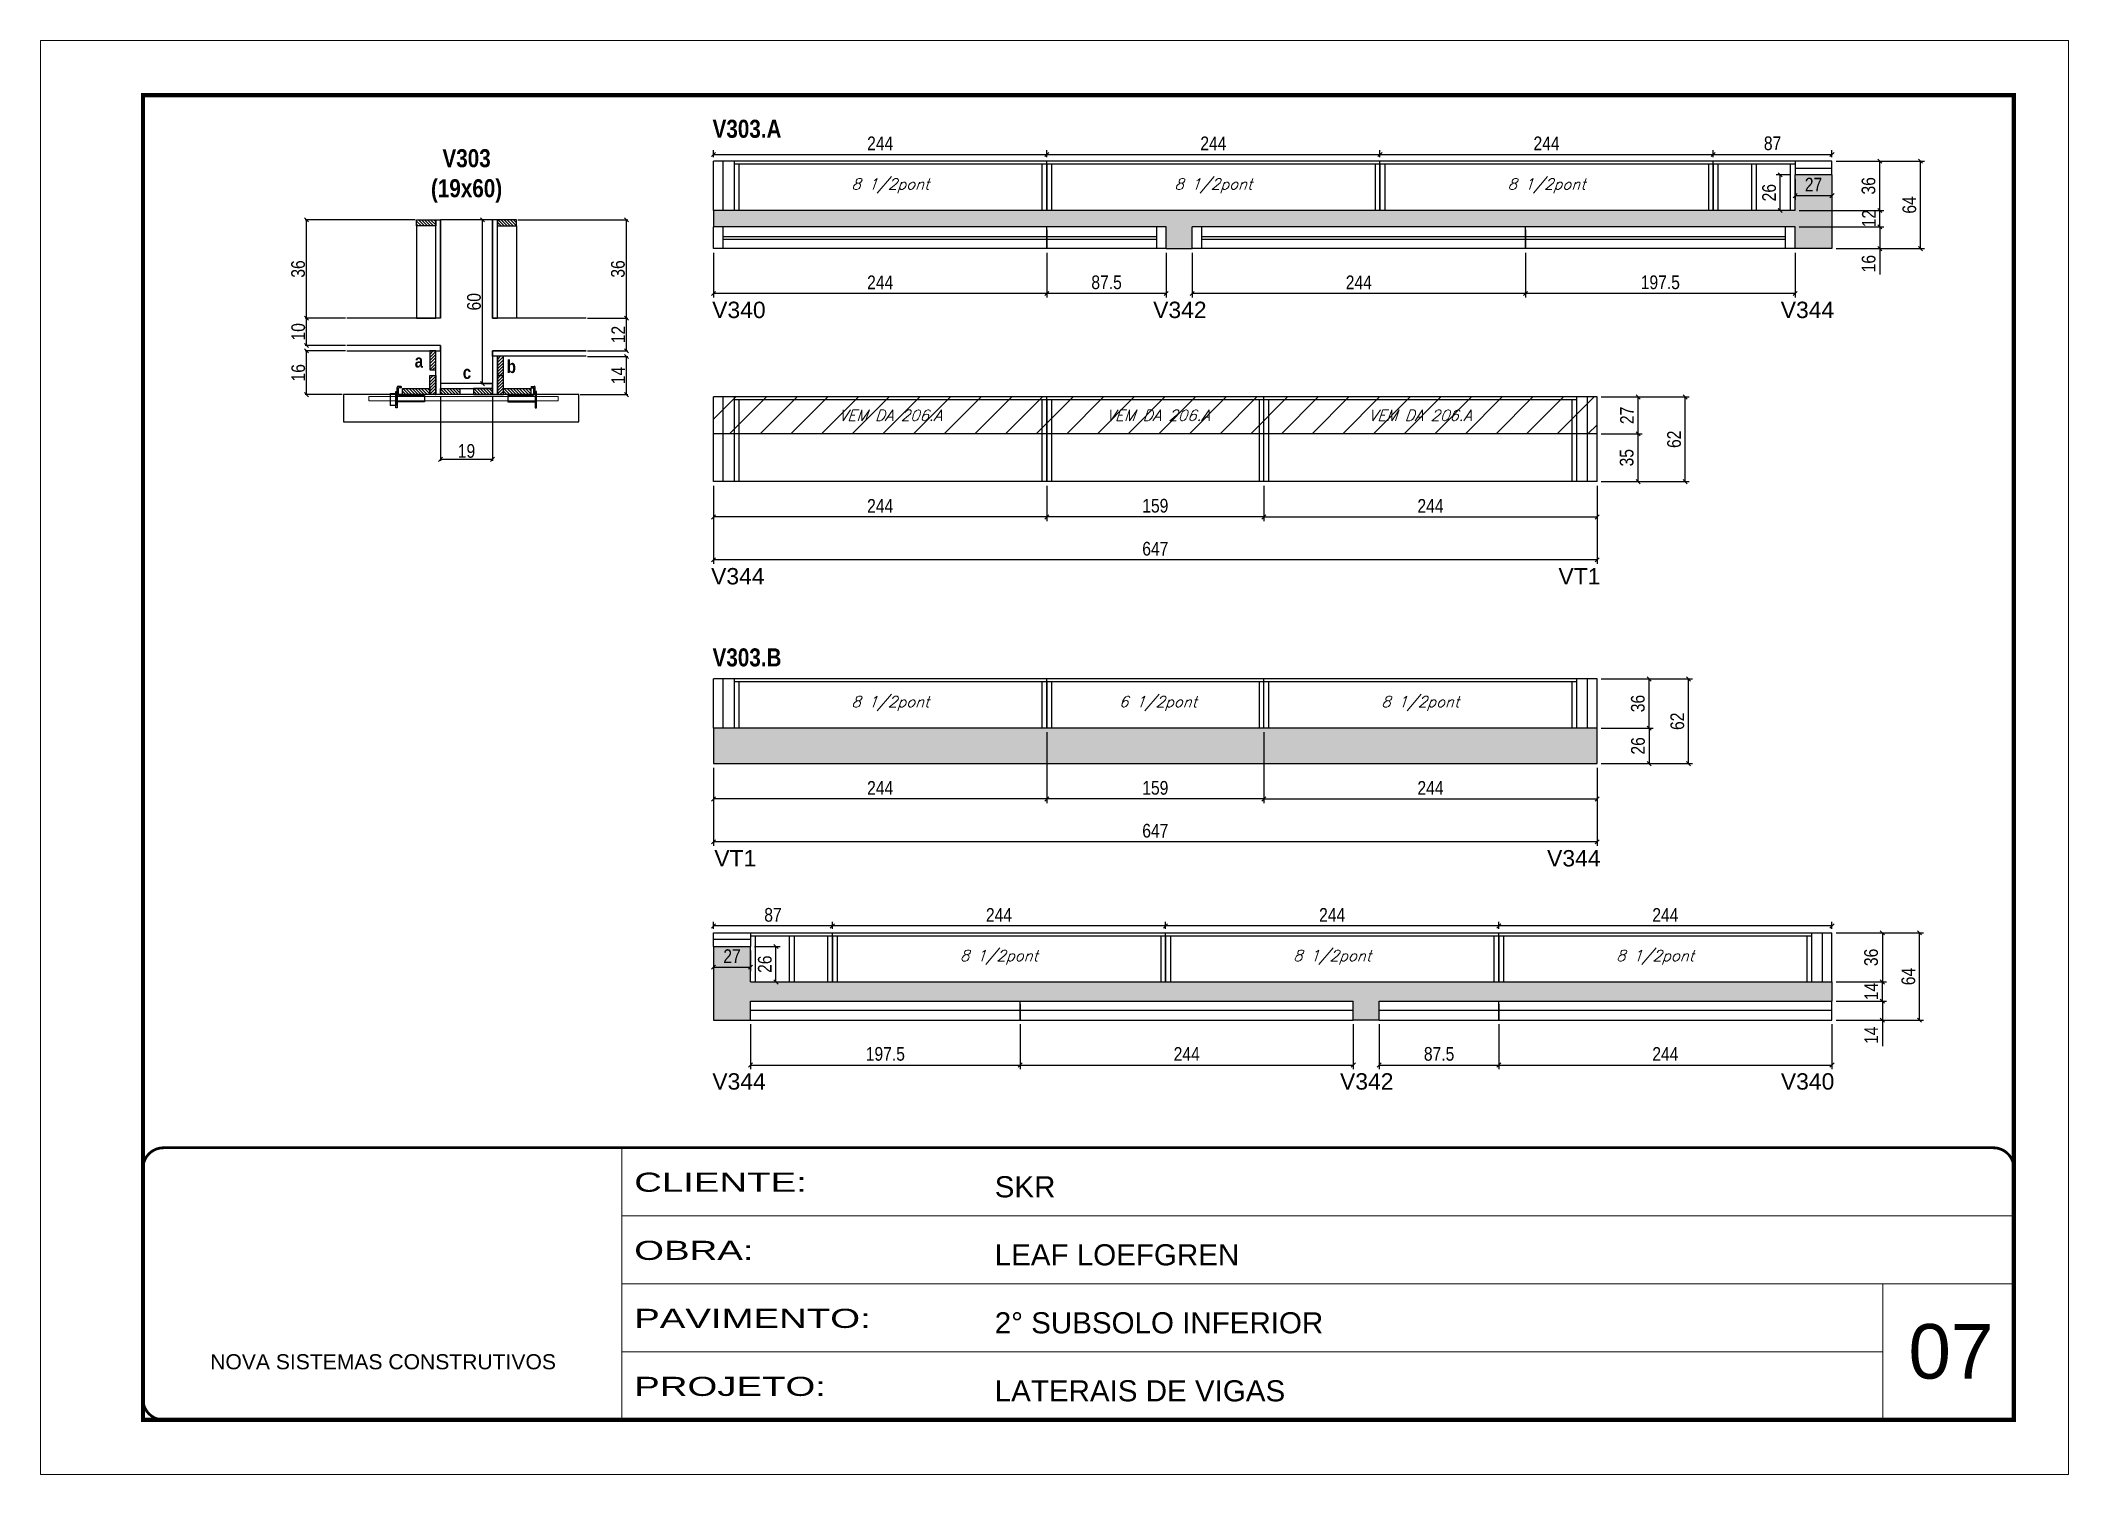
# Model space of a CAD drawing. Extents: x 3309 to 9590, y -2522 to 15424.
# Drawn here: x 6493 to 7978, y 12409 to 13459 of the extents above; entities that cross this region are included whole.
import ezdxf

# ---------------------------------------------------------------- set-up
doc = ezdxf.new("R2010")
doc.units = 0
doc.linetypes.add('CONTINUO', pattern=[0])
doc.linetypes.add('DASHED', pattern=[0.75, 0.5, -0.25])
for name, color, linetype in [('5', 5, 'Continuous'), ('barrote', 251, 'Continuous'), ('COTA', 241, 'Continuous'), ('detalhes', 4, 'Continuous'), ('NOMENCLATURA', 7, 'Continuous'), ('Painéis', 200, 'Continuous'), ('presilha', 1, 'Continuous'), ('SARR_2.2x10', 60, 'Continuous'), ('SARR_2.2x7', 40, 'Continuous'), ('SARR_3.5x7', 81, 'Continuous'), ('SARR_EDITAR', 141, 'Continuous'), ('texto', 7, 'Continuous')]:
    doc.layers.add(name, color=color, linetype=linetype)
for name, color, linetype, lineweight in [('CARIMBO', 255, 'Continuous', 9), ('CONCRETO', 251, 'Continuous', 25), ('Folhas', 255, 'Continuous', 9), ('Hachura', 251, 'Continuous', 9), ('SARRAFO DE PRESSAO', 251, 'DASHED', 9), ('SCO-___-LAJ', 2, 'Continuous', 0)]:
    doc.layers.add(name, color=color, linetype=linetype, lineweight=lineweight)
doc.styles.add('ARIAL', font='arial.ttf')
doc.styles.add('COTA TECNICA', font='techl___.ttf', dxfattribs={"height": 10})
doc.styles.add('COTA TECNICA 2X', font='techl___.ttf', dxfattribs={"height": 10})
doc.styles.add('Romans', font='romans.shx')
doc.styles.get("Standard").update_dxf_attribs({"font": 'arial.ttf'})
doc.styles.add('TECNICA', font='techb___.ttf', dxfattribs={"height": 10})
doc.styles.add('Tecnologia', font='')
doc.styles.get('Tecnologia').set_extended_font_data('Forgotten Futurist')
doc.dimstyles.new('PAINEL', dxfattribs={"dimtxt": 10, "dimasz": 3, "dimexe": 3, "dimexo": 3, "dimgap": 3, "dimtad": 1, "dimdec": 1, "dimzin": 12, "dimdsep": 46, "dimtxsty": 'COTA TECNICA', "dimblk1": 'OBLIQUE', "dimblk2": 'OBLIQUE', "dimsah": 1, "dimcen": 0.9, "dimclrd": 4, "dimclre": 4, "dimclrt": 240, "dimadec": 1, "dimazin": 3, "dimtfac": 1, "dimtdec": 1, "dimtmove": 0, "dimatfit": 3, "dimfxl": 1, "dimtolj": 1, "dimtzin": 12, "dimarcsym": 0})
doc.dimstyles.new('SECAO', dxfattribs={"dimscale": 0.333333, "dimtxt": 5, "dimasz": 9, "dimexe": 3, "dimexo": 3, "dimgap": 3, "dimtad": 1, "dimdec": 1, "dimlfac": 0.5, "dimzin": 12, "dimdsep": 46, "dimtxsty": 'COTA TECNICA 2X', "dimblk1": 'OBLIQUE', "dimblk2": 'OBLIQUE', "dimsah": 1, "dimcen": 0.9, "dimclrd": 4, "dimclre": 4, "dimclrt": 240, "dimadec": 1, "dimazin": 3, "dimtfac": 1, "dimtdec": 1, "dimtmove": 0, "dimatfit": 3, "dimfxl": 1, "dimtolj": 1, "dimtzin": 12, "dimarcsym": 0})
pattern_1 = [(135, (40021.3707, -110312.122), (-1.122532015, -1.122532015), [])]
pattern_2 = [(135, (39935.7707, -110188.522), (-1.122532015, -1.122532015), [])]
pattern_3 = [(225, (130344.0017, 46411.5863), (1.122532015, -1.122532015), [])]

msp = doc.modelspace()

# ---------------------------------------------------------------- texts
at = {"layer": '5', "linetype": 'Continuous'}
for s, rotation, p in [('V340', 359.99996, (6984.69, 13256.07)), ('V342', 359.99996, (7307.61, 13256.07)), ('V344', 359.99996, (7767.19, 13256.07)), ('V344', 0.00004, (6983.9, 13061.02)), ('VT1', 0.00004, (7604.41, 13061.02)), ('VT1', 359.99996, (6986.25, 12854.5)), ('V344', 359.99996, (7596.08, 12854.5)), ('V344', 0.00004, (6984.8, 12691.08)), ('V342', 0.00004, (7444.45, 12691.08)), ('V340', 0.00004, (7767.29, 12691.08))]:
    msp.add_text(s, height=12, rotation=rotation, dxfattribs=at).set_placement(p)
at = {"layer": 'CARIMBO', "style": 'ARIAL'}
msp.add_text('07', height=40, dxfattribs=at).set_placement((7860.73, 12479.43))
at = {"layer": 'detalhes', "style": 'TECNICA'}
for s, p in [('a', (6766.86, 13219.84)), ('c', (6802.07, 13211.52)), ('b', (6834.28, 13215.83))]:
    msp.add_text(s, height=9.6, dxfattribs=at).set_placement(p)
at = {"layer": 'NOMENCLATURA', "style": 'TECNICA'}
for s, p in [('V303.A', (6984.98, 13388.09)), ('V303.B', (6984.98, 13001))]:
    msp.add_text(s, height=13.2, dxfattribs=at).set_placement(p)
at = {"layer": 'NOMENCLATURA', "insert": (6804.83, 13379.74), "char_height": 13.2, "attachment_point": 2, "style": 'TECNICA'}
msp.add_mtext_dynamic_manual_height_columns('V303\\P(19x60)', width=300.2766, gutter_width=1, heights=[0], dxfattribs=at)
at = {"layer": 'texto', "color": 2, "char_height": 8, "attachment_point": 5, "style": 'Romans'}
for s, insert in [('{\\Q19;\\C256;8 1/2pont}', (7115.2, 13352.92)), ('{\\Q19;\\C256;8 1/2pont}', (7351.7, 13352.92)), ('{\\Q19;\\C256;8 1/2pont}', (7595.7, 13352.92)), ('{\\Q19;\\C256;VEM DA 206.A}', (7115.2, 13184.84)), ('{\\Q19;\\C256;VEM DA 206.A}', (7311.2, 13184.84)), ('{\\Q19;\\C256;VEM DA 206.A}', (7503.2, 13184.84)), ('{\\Q19;\\C256;8 1/2pont}', (7115.2, 12973.81)), ('{\\Q19;\\C256;6 1/2pont}', (7311.2, 12973.81)), ('{\\Q19;\\C256;8 1/2pont}', (7503.2, 12973.81)), ('{\\Q19;\\C256;8 1/2pont}', (7194.7, 12787.93)), ('{\\Q19;\\C256;8 1/2pont}', (7438.7, 12787.93)), ('{\\Q19;\\C256;8 1/2pont}', (7675.2, 12787.93))]:
    msp.add_mtext(s, dxfattribs=dict(at, insert=insert))

# ---------------------------------------------------------------- blocks, each defined once
blk = doc.blocks.new('9999999999')
at = {"color": 30, "linetype": 'CONTINUO'}
for p, q in [((98564.6, 34230.2), (98564.6, 34429.4)), ((98564.6, 34379.6), (99584, 34379.6)), ((98564.6, 34329.8), (99488, 34329.8)), ((99584, 34329.8), (99488, 34329.8)), ((99488, 34329.8), (99488, 34230.2)), ((98564.6, 34280), (99488, 34280))]:
    blk.add_line(p, q, dxfattribs=at)
at = {"color": 30, "linetype": 'CONTINUO', "const_width": 2}
blk.add_lwpolyline([(99584, 34230.2), (99584, 34414.4, 0.414214), (99569, 34429.4), (98229, 34429.4, 0.414214), (98214, 34414.4), (98214, 34245.2, 0.414214), (98229, 34230.2), (99584, 34230.2)], format="xyb", dxfattribs=at)
at = {"layer": 'Folhas'}
blk.add_lwpolyline([(98139, 34190.2), (99624, 34190.2), (99624, 35240.2), (98139, 35240.2)], close=True, dxfattribs=at)
at = {"layer": 'Folhas', "color": 30, "const_width": 3}
blk.add_lwpolyline([(98214, 34230.2), (99584, 34230.2), (99584, 35200.2), (98214, 35200.2)], close=True, dxfattribs=at)
at = {"color": 7, "linetype": 'Continuous', "ltscale": 5, "style": 'ARIAL'}
for s, height, p in [('SKR', 15.48, (98837.7, 34393.1)), ('LEAF LOEFGREN', 15.483, (98837.7, 34343.3)), ('2° SUBSOLO INFERIOR', 15.483, (98837.7, 34293.5)), ('NOVA SISTEMAS CONSTRUTIVOS', 11.059, (98263.2, 34267.2)), ('LATERAIS DE VIGAS', 15.483, (98837.7, 34243.7))]:
    blk.add_text(s, height=height, dxfattribs=at).set_placement(p)
at = {"layer": 'Folhas', "color": 7, "style": 'Tecnologia', "width": 1.5}
for s, p in [('CLIENTE:', (98573.7, 34397.2)), ('OBRA:', (98573.7, 34347.3)), ('PAVIMENTO:', (98573.7, 34297.5)), ('PROJETO:', (98573.7, 34247.7))]:
    blk.add_text(s, height=14, dxfattribs=at).set_placement(p)
blk = doc.blocks.new('_Oblique')
at = {"color": 0, "linetype": 'ByBlock', "lineweight": -2}
blk.add_line((-0.5, -0.5), (0.5, 0.5), dxfattribs=at)
blk = doc.blocks.new('*D1090')
at = {"layer": 'COTA', "color": 4, "lineweight": -2, "transparency": 16777216}
for p, q in [((6785.8, 13199), (6785.8, 13151.6)), ((6823.8, 13199), (6823.8, 13151.6)), ((6823.8, 13152.6), (6785.8, 13152.6))]:
    blk.add_line(p, q, dxfattribs=at)
at = {"layer": 'Defpoints', "color": 0, "transparency": 16777216}
for p in [(6785.8, 13200), (6823.8, 13200), (6785.8, 13152.6)]:
    blk.add_point(p, dxfattribs=at)
at = {"layer": 'COTA', "color": 4, "lineweight": -2, "transparency": 16777216, "xscale": 3, "yscale": 3, "zscale": 3, "rotation": 180}
blk.add_blockref('_Oblique', (6785.8, 13152.6), dxfattribs=at)
at = {"layer": 'COTA', "color": 4, "lineweight": -2, "transparency": 16777216, "xscale": 3, "yscale": 3, "zscale": 3}
blk.add_blockref('_Oblique', (6823.8, 13152.6), dxfattribs=at)
at = {"layer": 'COTA', "color": 240, "transparency": 16777216, "insert": (6804.8, 13158.7), "char_height": 10, "attachment_point": 5, "style": 'COTA TECNICA 2X'}
blk.add_mtext('\\A1;19', dxfattribs=at)
blk = doc.blocks.new('PRESILHA METÁLICA 1')
at = {"layer": 'presilha'}
for p, q in [((0, 13), (6, 13)), ((0, 13), (0, 0)), ((6, 0), (0, 0)), ((6, 15.5), (7.5, 15.5)), ((6, -2.5), (6, 15.5)), ((6, 13), (6, 0)), ((7.5, 10.6), (7.5, 19.9)), ((7.5, 15.5), (7.5, -2.5)), ((37.5, 4.1), (7.5, 4.1)), ((12, 21), (8.6, 21)), ((9, 11.6), (9, 18.9)), ((12, 19.5), (9.6, 19.5)), ((37.5, 11), (9.6, 11)), ((12, 21), (12, 19.5)), ((37.5, 11), (37.5, 4.1)), ((7.5, -2.5), (6, -2.5))]:
    blk.add_line(p, q, dxfattribs=at)
for centre, radius, start, end in [((8.6, 19.9), 1.14, 90, 180), ((9.6, 18.9), 0.57, 90, 180), ((9.6, 11.6), 0.57, 180, 270)]:
    blk.add_arc(centre, radius, start, end, dxfattribs=at)
blk = doc.blocks.new('PRESILHA METÁLICA 2')
at = {"layer": 'presilha'}
for p, q in [((-5.2, 23.5), (-5.2, 22)), ((-5.2, 23.5), (-1.9, 23.5)), ((-0.8, 14.6), (-0.8, 22.4)), ((-30.8, 13.5), (-30.8, 6.6)), ((-30.8, 13.5), (-2.8, 13.5)), ((-30.8, 6.6), (-0.8, 6.6)), ((-5.2, 22), (-2.8, 22)), ((-2.2, 14.1), (-2.2, 21.4)), ((0.8, 18), (-0.8, 18)), ((-0.8, 18), (-0.8, 0)), ((-0.8, 0), (0.8, 0)), ((0.8, 0), (0.8, 18))]:
    blk.add_line(p, q, dxfattribs=at)
for centre, radius, start, end in [((-1.9, 22.4), 1.14, 0, 90), ((-2.8, 21.4), 0.57, 0, 90), ((-2.8, 14.1), 0.57, 270, 0)]:
    blk.add_arc(centre, radius, start, end, dxfattribs=at)
blk = doc.blocks.new('*D1091')
at = {"layer": 'COTA', "color": 4, "lineweight": -2, "transparency": 16777216}
for p, q in [((6893.5, 13228), (6923, 13228)), ((6922, 13200), (6922, 13228)), ((6888.1, 13200), (6923, 13200))]:
    blk.add_line(p, q, dxfattribs=at)
at = {"layer": 'Defpoints', "color": 0, "transparency": 16777216}
for p in [(6892.5, 13228), (6922, 13228), (6887.1, 13200)]:
    blk.add_point(p, dxfattribs=at)
at = {"layer": 'COTA', "color": 4, "lineweight": -2, "transparency": 16777216, "xscale": 3, "yscale": 3, "zscale": 3}
for p, rotation in [((6922, 13228), 90), ((6922, 13200), 270)]:
    blk.add_blockref('_Oblique', p, dxfattribs=dict(at, rotation=rotation))
at = {"layer": 'COTA', "color": 240, "transparency": 16777216, "insert": (6915.9, 13214), "char_height": 10, "attachment_point": 5, "rotation": 90, "style": 'COTA TECNICA 2X'}
blk.add_mtext('\\A1;14', dxfattribs=at)
blk = doc.blocks.new('*D1092')
at = {"layer": 'COTA', "color": 4, "lineweight": -2, "transparency": 16777216}
for p, q in [((6893.5, 13256), (6923, 13256)), ((6922, 13232), (6922, 13256)), ((6893.5, 13232), (6923, 13232))]:
    blk.add_line(p, q, dxfattribs=at)
at = {"layer": 'Defpoints', "color": 0, "transparency": 16777216}
for p in [(6892.5, 13256), (6922, 13256), (6892.5, 13232)]:
    blk.add_point(p, dxfattribs=at)
at = {"layer": 'COTA', "color": 4, "lineweight": -2, "transparency": 16777216, "xscale": 3, "yscale": 3, "zscale": 3}
for p, rotation in [((6922, 13256), 90), ((6922, 13232), 270)]:
    blk.add_blockref('_Oblique', p, dxfattribs=dict(at, rotation=rotation))
at = {"layer": 'COTA', "color": 240, "transparency": 16777216, "insert": (6915.9, 13244), "char_height": 10, "attachment_point": 5, "rotation": 90, "style": 'COTA TECNICA 2X'}
blk.add_mtext('\\A1;12', dxfattribs=at)
blk = doc.blocks.new('*D1093')
at = {"layer": 'COTA', "color": 4, "lineweight": -2, "transparency": 16777216}
for p, q in [((6842.4, 13328), (6923, 13328)), ((6922, 13256), (6922, 13328)), ((6893.5, 13256), (6923, 13256))]:
    blk.add_line(p, q, dxfattribs=at)
at = {"layer": 'Defpoints', "color": 0, "transparency": 16777216}
for p in [(6841.4, 13328), (6922, 13328), (6892.5, 13256)]:
    blk.add_point(p, dxfattribs=at)
at = {"layer": 'COTA', "color": 4, "lineweight": -2, "transparency": 16777216, "xscale": 3, "yscale": 3, "zscale": 3}
for p, rotation in [((6922, 13328), 90), ((6922, 13256), 270)]:
    blk.add_blockref('_Oblique', p, dxfattribs=dict(at, rotation=rotation))
at = {"layer": 'COTA', "color": 240, "transparency": 16777216, "insert": (6915.7, 13292), "char_height": 10, "attachment_point": 5, "rotation": 90, "style": 'COTA TECNICA 2X'}
blk.add_mtext('\\A1;36', dxfattribs=at)
blk = doc.blocks.new('*D1094')
at = {"layer": 'COTA', "color": 4, "lineweight": -2, "transparency": 16777216}
for p, q in [((6822.8, 13328), (6815.5, 13328)), ((6816.5, 13208), (6816.5, 13328)), ((6822.8, 13208), (6815.5, 13208))]:
    blk.add_line(p, q, dxfattribs=at)
at = {"layer": 'Defpoints', "color": 0, "transparency": 16777216}
for p in [(6816.5, 13328), (6823.8, 13328), (6823.8, 13208)]:
    blk.add_point(p, dxfattribs=at)
at = {"layer": 'COTA', "color": 4, "lineweight": -2, "transparency": 16777216, "xscale": 3, "yscale": 3, "zscale": 3}
for p, rotation in [((6816.5, 13328), 90), ((6816.5, 13208), 270)]:
    blk.add_blockref('_Oblique', p, dxfattribs=dict(at, rotation=rotation))
at = {"layer": 'COTA', "color": 240, "transparency": 16777216, "insert": (6810.3, 13268), "char_height": 10, "attachment_point": 5, "rotation": 90, "style": 'COTA TECNICA 2X'}
blk.add_mtext('\\A1;60', dxfattribs=at)
blk = doc.blocks.new('*D1095')
at = {"layer": 'COTA', "color": 4, "lineweight": -2, "transparency": 16777216}
for p, q in [((6716.1, 13232), (6686.7, 13232)), ((6687.7, 13200), (6687.7, 13232)), ((6713.8, 13200), (6686.7, 13200))]:
    blk.add_line(p, q, dxfattribs=at)
at = {"layer": 'Defpoints', "color": 0, "transparency": 16777216}
for p in [(6687.7, 13232), (6717.1, 13232), (6714.8, 13200)]:
    blk.add_point(p, dxfattribs=at)
at = {"layer": 'COTA', "color": 4, "lineweight": -2, "transparency": 16777216, "xscale": 3, "yscale": 3, "zscale": 3}
for p, rotation in [((6687.7, 13232), 90), ((6687.7, 13200), 270)]:
    blk.add_blockref('_Oblique', p, dxfattribs=dict(at, rotation=rotation))
at = {"layer": 'COTA', "color": 240, "transparency": 16777216, "insert": (6681.6, 13216), "char_height": 10, "attachment_point": 5, "rotation": 90, "style": 'COTA TECNICA 2X'}
blk.add_mtext('\\A1;16', dxfattribs=at)
blk = doc.blocks.new('*D1096')
at = {"layer": 'COTA', "color": 4, "lineweight": -2, "transparency": 16777216}
for p, q in [((6716.1, 13256), (6686.7, 13256)), ((6687.7, 13236), (6687.7, 13256)), ((6716.1, 13236), (6686.7, 13236))]:
    blk.add_line(p, q, dxfattribs=at)
at = {"layer": 'Defpoints', "color": 0, "transparency": 16777216}
for p in [(6687.7, 13256), (6717.1, 13256), (6717.1, 13236)]:
    blk.add_point(p, dxfattribs=at)
at = {"layer": 'COTA', "color": 4, "lineweight": -2, "transparency": 16777216, "xscale": 3, "yscale": 3, "zscale": 3}
for p, rotation in [((6687.7, 13256), 90), ((6687.7, 13236), 270)]:
    blk.add_blockref('_Oblique', p, dxfattribs=dict(at, rotation=rotation))
at = {"layer": 'COTA', "color": 240, "transparency": 16777216, "insert": (6681.6, 13246), "char_height": 10, "attachment_point": 5, "rotation": 90, "style": 'COTA TECNICA 2X'}
blk.add_mtext('\\A1;10', dxfattribs=at)
blk = doc.blocks.new('*D1097')
at = {"layer": 'COTA', "color": 4, "lineweight": -2, "transparency": 16777216}
for p, q in [((6767.2, 13328), (6686.7, 13328)), ((6687.7, 13256), (6687.7, 13328)), ((6716.1, 13256), (6686.7, 13256))]:
    blk.add_line(p, q, dxfattribs=at)
at = {"layer": 'Defpoints', "color": 0, "transparency": 16777216}
for p in [(6687.7, 13328), (6768.2, 13328), (6717.1, 13256)]:
    blk.add_point(p, dxfattribs=at)
at = {"layer": 'COTA', "color": 4, "lineweight": -2, "transparency": 16777216, "xscale": 3, "yscale": 3, "zscale": 3}
for p, rotation in [((6687.7, 13328), 90), ((6687.7, 13256), 270)]:
    blk.add_blockref('_Oblique', p, dxfattribs=dict(at, rotation=rotation))
at = {"layer": 'COTA', "color": 240, "transparency": 16777216, "insert": (6681.5, 13292), "char_height": 10, "attachment_point": 5, "rotation": 90, "style": 'COTA TECNICA 2X'}
blk.add_mtext('\\A1;36', dxfattribs=at)
blk = doc.blocks.new('*D1098')
at = {"layer": 'COTA', "color": 4, "linetype": 'ByBlock', "lineweight": -2, "transparency": 16777216}
for p, q in [((7229.7, 13303.9), (7229.7, 13271.1)), ((7317.2, 13303.9), (7317.2, 13271.1)), ((7317.2, 13274.1), (7229.7, 13274.1))]:
    blk.add_line(p, q, dxfattribs=at)
at = {"layer": 'Defpoints', "color": 0, "linetype": 'ByBlock', "transparency": 16777216}
for p in [(7229.7, 13306.9), (7317.2, 13306.9), (7229.7, 13274.1)]:
    blk.add_point(p, dxfattribs=at)
at = {"layer": 'COTA', "color": 4, "linetype": 'ByBlock', "lineweight": -2, "transparency": 16777216, "xscale": 3, "yscale": 3, "zscale": 3, "rotation": 180}
blk.add_blockref('_Oblique', (7229.7, 13274.1), dxfattribs=at)
at = {"layer": 'COTA', "color": 4, "linetype": 'ByBlock', "lineweight": -2, "transparency": 16777216, "xscale": 3, "yscale": 3, "zscale": 3}
blk.add_blockref('_Oblique', (7317.2, 13274.1), dxfattribs=at)
at = {"layer": 'COTA', "color": 240, "linetype": 'ByBlock', "transparency": 16777216, "insert": (7273.5, 13282.2), "char_height": 10, "attachment_point": 5, "style": 'COTA TECNICA'}
blk.add_mtext('\\A1;87.5', dxfattribs=at)
blk = doc.blocks.new('*D1099')
at = {"layer": 'COTA', "color": 4, "linetype": 'ByBlock', "lineweight": -2, "transparency": 16777216}
for p, q in [((6985.7, 13303.9), (6985.7, 13271.1)), ((7229.7, 13303.9), (7229.7, 13271.1)), ((7229.7, 13274.1), (6985.7, 13274.1))]:
    blk.add_line(p, q, dxfattribs=at)
at = {"layer": 'Defpoints', "color": 0, "linetype": 'ByBlock', "transparency": 16777216}
for p in [(6985.7, 13306.9), (7229.7, 13306.9), (6985.7, 13274.1)]:
    blk.add_point(p, dxfattribs=at)
at = {"layer": 'COTA', "color": 4, "linetype": 'ByBlock', "lineweight": -2, "transparency": 16777216, "xscale": 3, "yscale": 3, "zscale": 3, "rotation": 180}
blk.add_blockref('_Oblique', (6985.7, 13274.1), dxfattribs=at)
at = {"layer": 'COTA', "color": 4, "linetype": 'ByBlock', "lineweight": -2, "transparency": 16777216, "xscale": 3, "yscale": 3, "zscale": 3}
blk.add_blockref('_Oblique', (7229.7, 13274.1), dxfattribs=at)
at = {"layer": 'COTA', "color": 240, "linetype": 'ByBlock', "transparency": 16777216, "insert": (7107.7, 13282.2), "char_height": 10, "attachment_point": 5, "style": 'COTA TECNICA'}
blk.add_mtext('\\A1;244', dxfattribs=at)
blk = doc.blocks.new('*D1100')
at = {"layer": 'COTA', "color": 4, "linetype": 'ByBlock', "lineweight": -2, "transparency": 16777216}
for p, q in [((7580.2, 13303.9), (7580.2, 13271.1)), ((7777.7, 13303.9), (7777.7, 13271.1)), ((7777.7, 13274.1), (7580.2, 13274.1))]:
    blk.add_line(p, q, dxfattribs=at)
at = {"layer": 'Defpoints', "color": 0, "linetype": 'ByBlock', "transparency": 16777216}
for p in [(7580.2, 13306.9), (7777.7, 13306.9), (7580.2, 13274.1)]:
    blk.add_point(p, dxfattribs=at)
at = {"layer": 'COTA', "color": 4, "linetype": 'ByBlock', "lineweight": -2, "transparency": 16777216, "xscale": 3, "yscale": 3, "zscale": 3, "rotation": 180}
blk.add_blockref('_Oblique', (7580.2, 13274.1), dxfattribs=at)
at = {"layer": 'COTA', "color": 4, "linetype": 'ByBlock', "lineweight": -2, "transparency": 16777216, "xscale": 3, "yscale": 3, "zscale": 3}
blk.add_blockref('_Oblique', (7777.7, 13274.1), dxfattribs=at)
at = {"layer": 'COTA', "color": 240, "linetype": 'ByBlock', "transparency": 16777216, "insert": (7679, 13282.2), "char_height": 10, "attachment_point": 5, "style": 'COTA TECNICA'}
blk.add_mtext('\\A1;197.5', dxfattribs=at)
blk = doc.blocks.new('*D1101')
at = {"layer": 'COTA', "color": 4, "linetype": 'ByBlock', "lineweight": -2, "transparency": 16777216}
for p, q in [((7336.2, 13303.9), (7336.2, 13271.1)), ((7580.2, 13303.9), (7580.2, 13271.1)), ((7580.2, 13274.1), (7336.2, 13274.1))]:
    blk.add_line(p, q, dxfattribs=at)
at = {"layer": 'Defpoints', "color": 0, "linetype": 'ByBlock', "transparency": 16777216}
for p in [(7336.2, 13306.9), (7580.2, 13306.9), (7336.2, 13274.1)]:
    blk.add_point(p, dxfattribs=at)
at = {"layer": 'COTA', "color": 4, "linetype": 'ByBlock', "lineweight": -2, "transparency": 16777216, "xscale": 3, "yscale": 3, "zscale": 3, "rotation": 180}
blk.add_blockref('_Oblique', (7336.2, 13274.1), dxfattribs=at)
at = {"layer": 'COTA', "color": 4, "linetype": 'ByBlock', "lineweight": -2, "transparency": 16777216, "xscale": 3, "yscale": 3, "zscale": 3}
blk.add_blockref('_Oblique', (7580.2, 13274.1), dxfattribs=at)
at = {"layer": 'COTA', "color": 240, "linetype": 'ByBlock', "transparency": 16777216, "insert": (7458.2, 13282.2), "char_height": 10, "attachment_point": 5, "style": 'COTA TECNICA'}
blk.add_mtext('\\A1;244', dxfattribs=at)
blk = doc.blocks.new('*D1102')
at = {"layer": 'COTA', "color": 4, "lineweight": -2, "transparency": 16777216}
for p, q in [((6985.7, 13373.9), (6985.7, 13378.9)), ((6985.7, 13375.9), (7229.7, 13375.9)), ((7229.7, 13373.9), (7229.7, 13378.9))]:
    blk.add_line(p, q, dxfattribs=at)
at = {"layer": 'Defpoints', "color": 0, "transparency": 16777216}
for p in [(6985.7, 13370.9), (7229.7, 13375.9), (7229.7, 13370.9)]:
    blk.add_point(p, dxfattribs=at)
at = {"layer": 'COTA', "color": 4, "lineweight": -2, "transparency": 16777216, "xscale": 3, "yscale": 3, "zscale": 3, "rotation": 180}
blk.add_blockref('_Oblique', (6985.7, 13375.9), dxfattribs=at)
at = {"layer": 'COTA', "color": 4, "lineweight": -2, "transparency": 16777216, "xscale": 3, "yscale": 3, "zscale": 3}
blk.add_blockref('_Oblique', (7229.7, 13375.9), dxfattribs=at)
at = {"layer": 'COTA', "color": 240, "transparency": 16777216, "insert": (7107.7, 13384), "char_height": 10, "attachment_point": 5, "style": 'COTA TECNICA'}
blk.add_mtext('\\A1;244', dxfattribs=at)
blk = doc.blocks.new('*D1103')
at = {"layer": 'COTA', "color": 4, "lineweight": -2, "transparency": 16777216}
for p, q in [((7229.7, 13373.9), (7229.7, 13378.9)), ((7229.7, 13375.9), (7473.7, 13375.9)), ((7473.7, 13373.9), (7473.7, 13378.9))]:
    blk.add_line(p, q, dxfattribs=at)
at = {"layer": 'Defpoints', "color": 0, "transparency": 16777216}
for p in [(7229.7, 13370.9), (7473.7, 13375.9), (7473.7, 13370.9)]:
    blk.add_point(p, dxfattribs=at)
at = {"layer": 'COTA', "color": 4, "lineweight": -2, "transparency": 16777216, "xscale": 3, "yscale": 3, "zscale": 3, "rotation": 180}
blk.add_blockref('_Oblique', (7229.7, 13375.9), dxfattribs=at)
at = {"layer": 'COTA', "color": 4, "lineweight": -2, "transparency": 16777216, "xscale": 3, "yscale": 3, "zscale": 3}
blk.add_blockref('_Oblique', (7473.7, 13375.9), dxfattribs=at)
at = {"layer": 'COTA', "color": 240, "transparency": 16777216, "insert": (7351.7, 13384), "char_height": 10, "attachment_point": 5, "style": 'COTA TECNICA'}
blk.add_mtext('\\A1;244', dxfattribs=at)
blk = doc.blocks.new('*D1104')
at = {"layer": 'COTA', "color": 4, "lineweight": -2, "transparency": 16777216}
for p, q in [((7473.7, 13373.9), (7473.7, 13378.9)), ((7473.7, 13375.9), (7717.7, 13375.9)), ((7717.7, 13373.9), (7717.7, 13378.9))]:
    blk.add_line(p, q, dxfattribs=at)
at = {"layer": 'Defpoints', "color": 0, "transparency": 16777216}
for p in [(7473.7, 13370.9), (7717.7, 13375.9), (7717.7, 13370.9)]:
    blk.add_point(p, dxfattribs=at)
at = {"layer": 'COTA', "color": 4, "lineweight": -2, "transparency": 16777216, "xscale": 3, "yscale": 3, "zscale": 3, "rotation": 180}
blk.add_blockref('_Oblique', (7473.7, 13375.9), dxfattribs=at)
at = {"layer": 'COTA', "color": 4, "lineweight": -2, "transparency": 16777216, "xscale": 3, "yscale": 3, "zscale": 3}
blk.add_blockref('_Oblique', (7717.7, 13375.9), dxfattribs=at)
at = {"layer": 'COTA', "color": 240, "transparency": 16777216, "insert": (7595.7, 13384), "char_height": 10, "attachment_point": 5, "style": 'COTA TECNICA'}
blk.add_mtext('\\A1;244', dxfattribs=at)
blk = doc.blocks.new('*D1105')
at = {"layer": 'COTA', "color": 4, "lineweight": -2, "transparency": 16777216}
for p, q in [((7717.7, 13373.9), (7717.7, 13378.9)), ((7717.7, 13375.9), (7804.7, 13375.9)), ((7804.7, 13373.9), (7804.7, 13378.9))]:
    blk.add_line(p, q, dxfattribs=at)
at = {"layer": 'Defpoints', "color": 0, "transparency": 16777216}
for p in [(7717.7, 13370.9), (7804.7, 13375.9), (7804.7, 13370.9)]:
    blk.add_point(p, dxfattribs=at)
at = {"layer": 'COTA', "color": 4, "lineweight": -2, "transparency": 16777216, "xscale": 3, "yscale": 3, "zscale": 3, "rotation": 180}
blk.add_blockref('_Oblique', (7717.7, 13375.9), dxfattribs=at)
at = {"layer": 'COTA', "color": 4, "lineweight": -2, "transparency": 16777216, "xscale": 3, "yscale": 3, "zscale": 3}
blk.add_blockref('_Oblique', (7804.7, 13375.9), dxfattribs=at)
at = {"layer": 'COTA', "color": 240, "transparency": 16777216, "insert": (7761.2, 13384), "char_height": 10, "attachment_point": 5, "style": 'COTA TECNICA'}
blk.add_mtext('\\A1;87', dxfattribs=at)
blk = doc.blocks.new('*D1106')
at = {"layer": 'COTA', "color": 4, "lineweight": -2, "transparency": 16777216}
for p, q in [((7774.7, 13360.9), (7763.8, 13360.9)), ((7766.8, 13334.9), (7766.8, 13360.9)), ((7774.7, 13334.9), (7763.8, 13334.9))]:
    blk.add_line(p, q, dxfattribs=at)
at = {"layer": 'Defpoints', "color": 0, "transparency": 16777216}
for p in [(7766.8, 13360.9), (7777.7, 13360.9), (7777.7, 13334.9)]:
    blk.add_point(p, dxfattribs=at)
at = {"layer": 'COTA', "color": 4, "lineweight": -2, "transparency": 16777216, "xscale": 3, "yscale": 3, "zscale": 3}
for p, rotation in [((7766.8, 13360.9), 90), ((7766.8, 13334.9), 270)]:
    blk.add_blockref('_Oblique', p, dxfattribs=dict(at, rotation=rotation))
at = {"layer": 'COTA', "color": 240, "transparency": 16777216, "insert": (7758.7, 13347.9), "char_height": 10, "attachment_point": 5, "rotation": 90, "style": 'COTA TECNICA'}
blk.add_mtext('\\A1;26', dxfattribs=at)
blk = doc.blocks.new('*D1107')
at = {"layer": 'COTA', "color": 4, "lineweight": -2, "transparency": 16777216}
for p, q in [((7777.7, 13357.9), (7777.7, 13342.7)), ((7804.7, 13357.9), (7804.7, 13342.7)), ((7804.7, 13345.7), (7777.7, 13345.7))]:
    blk.add_line(p, q, dxfattribs=at)
at = {"layer": 'Defpoints', "color": 0, "transparency": 16777216}
for p in [(7777.7, 13360.9), (7804.7, 13360.9), (7777.7, 13345.7)]:
    blk.add_point(p, dxfattribs=at)
at = {"layer": 'COTA', "color": 4, "lineweight": -2, "transparency": 16777216, "xscale": 3, "yscale": 3, "zscale": 3, "rotation": 180}
blk.add_blockref('_Oblique', (7777.7, 13345.7), dxfattribs=at)
at = {"layer": 'COTA', "color": 4, "lineweight": -2, "transparency": 16777216, "xscale": 3, "yscale": 3, "zscale": 3}
blk.add_blockref('_Oblique', (7804.7, 13345.7), dxfattribs=at)
at = {"layer": 'COTA', "color": 240, "transparency": 16777216, "insert": (7791.2, 13353.8), "char_height": 10, "attachment_point": 5, "style": 'COTA TECNICA'}
blk.add_mtext('\\A1;27', dxfattribs=at)
blk = doc.blocks.new('*D1108')
at = {"layer": 'COTA', "color": 4, "linetype": 'ByBlock', "lineweight": -2, "transparency": 16777216}
for p, q in [((7229.7, 13133.3), (7229.7, 13107.4)), ((7388.7, 13133.3), (7388.7, 13107.4)), ((7388.7, 13110.4), (7229.7, 13110.4))]:
    blk.add_line(p, q, dxfattribs=at)
at = {"layer": 'Defpoints', "color": 0, "linetype": 'ByBlock', "transparency": 16777216}
for p in [(7229.7, 13136.3), (7388.7, 13136.3), (7229.7, 13110.4)]:
    blk.add_point(p, dxfattribs=at)
at = {"layer": 'COTA', "color": 4, "linetype": 'ByBlock', "lineweight": -2, "transparency": 16777216, "xscale": 3, "yscale": 3, "zscale": 3, "rotation": 180}
blk.add_blockref('_Oblique', (7229.7, 13110.4), dxfattribs=at)
at = {"layer": 'COTA', "color": 4, "linetype": 'ByBlock', "lineweight": -2, "transparency": 16777216, "xscale": 3, "yscale": 3, "zscale": 3}
blk.add_blockref('_Oblique', (7388.7, 13110.4), dxfattribs=at)
at = {"layer": 'COTA', "color": 240, "linetype": 'ByBlock', "transparency": 16777216, "insert": (7309.2, 13118.6), "char_height": 10, "attachment_point": 5, "style": 'COTA TECNICA'}
blk.add_mtext('\\A1;159', dxfattribs=at)
blk = doc.blocks.new('*D1109')
at = {"layer": 'COTA', "color": 4, "linetype": 'ByBlock', "lineweight": -2, "transparency": 16777216}
for p, q in [((6985.7, 13133.3), (6985.7, 13107.4)), ((7229.7, 13133.3), (7229.7, 13107.4)), ((7229.7, 13110.4), (6985.7, 13110.4))]:
    blk.add_line(p, q, dxfattribs=at)
at = {"layer": 'Defpoints', "color": 0, "linetype": 'ByBlock', "transparency": 16777216}
for p in [(6985.7, 13136.3), (7229.7, 13136.3), (6985.7, 13110.4)]:
    blk.add_point(p, dxfattribs=at)
at = {"layer": 'COTA', "color": 4, "linetype": 'ByBlock', "lineweight": -2, "transparency": 16777216, "xscale": 3, "yscale": 3, "zscale": 3, "rotation": 180}
blk.add_blockref('_Oblique', (6985.7, 13110.4), dxfattribs=at)
at = {"layer": 'COTA', "color": 4, "linetype": 'ByBlock', "lineweight": -2, "transparency": 16777216, "xscale": 3, "yscale": 3, "zscale": 3}
blk.add_blockref('_Oblique', (7229.7, 13110.4), dxfattribs=at)
at = {"layer": 'COTA', "color": 240, "linetype": 'ByBlock', "transparency": 16777216, "insert": (7107.7, 13118.5), "char_height": 10, "attachment_point": 5, "style": 'COTA TECNICA'}
blk.add_mtext('\\A1;244', dxfattribs=at)
blk = doc.blocks.new('*D1110')
at = {"layer": 'COTA', "color": 4, "linetype": 'ByBlock', "lineweight": -2, "transparency": 16777216}
for p, q in [((6985.7, 13133.3), (6985.7, 13076)), ((7632.7, 13133.3), (7632.7, 13076)), ((7632.7, 13079), (6985.7, 13079))]:
    blk.add_line(p, q, dxfattribs=at)
at = {"layer": 'Defpoints', "color": 0, "linetype": 'ByBlock', "transparency": 16777216}
for p in [(6985.7, 13136.3), (7632.7, 13136.3), (6985.7, 13079)]:
    blk.add_point(p, dxfattribs=at)
at = {"layer": 'COTA', "color": 4, "linetype": 'ByBlock', "lineweight": -2, "transparency": 16777216, "xscale": 3, "yscale": 3, "zscale": 3, "rotation": 180}
blk.add_blockref('_Oblique', (6985.7, 13079), dxfattribs=at)
at = {"layer": 'COTA', "color": 4, "linetype": 'ByBlock', "lineweight": -2, "transparency": 16777216, "xscale": 3, "yscale": 3, "zscale": 3}
blk.add_blockref('_Oblique', (7632.7, 13079), dxfattribs=at)
at = {"layer": 'COTA', "color": 240, "linetype": 'ByBlock', "transparency": 16777216, "insert": (7309.2, 13087.1), "char_height": 10, "attachment_point": 5, "style": 'COTA TECNICA'}
blk.add_mtext('\\A1;647', dxfattribs=at)
blk = doc.blocks.new('*D1111')
at = {"layer": 'COTA', "color": 4, "lineweight": -2, "transparency": 16777216}
for p, q in [((7388.7, 13133.3), (7388.7, 13107.4)), ((7632.7, 13133.3), (7632.7, 13107.4)), ((7388.7, 13110.4), (7632.7, 13110.4))]:
    blk.add_line(p, q, dxfattribs=at)
at = {"layer": 'Defpoints', "color": 0, "transparency": 16777216}
for p in [(7388.7, 13136.3), (7632.7, 13136.3), (7632.7, 13110.4)]:
    blk.add_point(p, dxfattribs=at)
at = {"layer": 'COTA', "color": 4, "lineweight": -2, "transparency": 16777216, "xscale": 3, "yscale": 3, "zscale": 3, "rotation": 180}
blk.add_blockref('_Oblique', (7388.7, 13110.4), dxfattribs=at)
at = {"layer": 'COTA', "color": 4, "lineweight": -2, "transparency": 16777216, "xscale": 3, "yscale": 3, "zscale": 3}
blk.add_blockref('_Oblique', (7632.7, 13110.4), dxfattribs=at)
at = {"layer": 'COTA', "color": 240, "transparency": 16777216, "insert": (7510.7, 13118.5), "char_height": 10, "attachment_point": 5, "style": 'COTA TECNICA'}
blk.add_mtext('\\A1;244', dxfattribs=at)
blk = doc.blocks.new('*D1112')
at = {"layer": 'COTA', "color": 4, "lineweight": -2, "transparency": 16777216}
for p, q in [((7635.7, 13198.3), (7700.2, 13198.3)), ((7697.2, 13136.3), (7697.2, 13198.3)), ((7635.7, 13136.3), (7700.2, 13136.3))]:
    blk.add_line(p, q, dxfattribs=at)
at = {"layer": 'Defpoints', "color": 0, "transparency": 16777216}
for p in [(7632.7, 13198.3), (7697.2, 13198.3), (7632.7, 13136.3)]:
    blk.add_point(p, dxfattribs=at)
at = {"layer": 'COTA', "color": 4, "lineweight": -2, "transparency": 16777216, "xscale": 3, "yscale": 3, "zscale": 3}
for p, rotation in [((7697.2, 13198.3), 90), ((7697.2, 13136.3), 270)]:
    blk.add_blockref('_Oblique', p, dxfattribs=dict(at, rotation=rotation))
at = {"layer": 'COTA', "color": 240, "transparency": 16777216, "insert": (7689.1, 13167.3), "char_height": 10, "attachment_point": 5, "rotation": 90, "style": 'COTA TECNICA'}
blk.add_mtext('\\A1;62', dxfattribs=at)
blk = doc.blocks.new('*D1113')
at = {"layer": 'COTA', "color": 4, "linetype": 'ByBlock', "lineweight": -2, "transparency": 16777216}
for p, q in [((7229.7, 12952.8), (7229.7, 12900.9)), ((7388.7, 12952.8), (7388.7, 12900.9)), ((7388.7, 12903.9), (7229.7, 12903.9))]:
    blk.add_line(p, q, dxfattribs=at)
at = {"layer": 'Defpoints', "color": 0, "linetype": 'ByBlock', "transparency": 16777216}
for p in [(7229.7, 12955.8), (7388.7, 12955.8), (7229.7, 12903.9)]:
    blk.add_point(p, dxfattribs=at)
at = {"layer": 'COTA', "color": 4, "linetype": 'ByBlock', "lineweight": -2, "transparency": 16777216, "xscale": 3, "yscale": 3, "zscale": 3, "rotation": 180}
blk.add_blockref('_Oblique', (7229.7, 12903.9), dxfattribs=at)
at = {"layer": 'COTA', "color": 4, "linetype": 'ByBlock', "lineweight": -2, "transparency": 16777216, "xscale": 3, "yscale": 3, "zscale": 3}
blk.add_blockref('_Oblique', (7388.7, 12903.9), dxfattribs=at)
at = {"layer": 'COTA', "color": 240, "linetype": 'ByBlock', "transparency": 16777216, "insert": (7309.2, 12912), "char_height": 10, "attachment_point": 5, "style": 'COTA TECNICA'}
blk.add_mtext('\\A1;159', dxfattribs=at)
blk = doc.blocks.new('*D1114')
at = {"layer": 'COTA', "color": 4, "linetype": 'ByBlock', "lineweight": -2, "transparency": 16777216}
for p, q in [((7229.7, 12952.8), (7229.7, 12900.9)), ((6985.7, 12926.8), (6985.7, 12900.9)), ((7229.7, 12903.9), (6985.7, 12903.9))]:
    blk.add_line(p, q, dxfattribs=at)
at = {"layer": 'Defpoints', "color": 0, "linetype": 'ByBlock', "transparency": 16777216}
for p in [(7229.7, 12955.8), (6985.7, 12929.8), (6985.7, 12903.9)]:
    blk.add_point(p, dxfattribs=at)
at = {"layer": 'COTA', "color": 4, "linetype": 'ByBlock', "lineweight": -2, "transparency": 16777216, "xscale": 3, "yscale": 3, "zscale": 3, "rotation": 180}
blk.add_blockref('_Oblique', (6985.7, 12903.9), dxfattribs=at)
at = {"layer": 'COTA', "color": 4, "linetype": 'ByBlock', "lineweight": -2, "transparency": 16777216, "xscale": 3, "yscale": 3, "zscale": 3}
blk.add_blockref('_Oblique', (7229.7, 12903.9), dxfattribs=at)
at = {"layer": 'COTA', "color": 240, "linetype": 'ByBlock', "transparency": 16777216, "insert": (7107.7, 12912), "char_height": 10, "attachment_point": 5, "style": 'COTA TECNICA'}
blk.add_mtext('\\A1;244', dxfattribs=at)
blk = doc.blocks.new('*D1115')
at = {"layer": 'COTA', "color": 4, "linetype": 'ByBlock', "lineweight": -2, "transparency": 16777216}
for p, q in [((6985.7, 12926.8), (6985.7, 12869.5)), ((7632.7, 12926.8), (7632.7, 12869.5)), ((7632.7, 12872.5), (6985.7, 12872.5))]:
    blk.add_line(p, q, dxfattribs=at)
at = {"layer": 'Defpoints', "color": 0, "linetype": 'ByBlock', "transparency": 16777216}
for p in [(6985.7, 12929.8), (7632.7, 12929.8), (6985.7, 12872.5)]:
    blk.add_point(p, dxfattribs=at)
at = {"layer": 'COTA', "color": 4, "linetype": 'ByBlock', "lineweight": -2, "transparency": 16777216, "xscale": 3, "yscale": 3, "zscale": 3, "rotation": 180}
blk.add_blockref('_Oblique', (6985.7, 12872.5), dxfattribs=at)
at = {"layer": 'COTA', "color": 4, "linetype": 'ByBlock', "lineweight": -2, "transparency": 16777216, "xscale": 3, "yscale": 3, "zscale": 3}
blk.add_blockref('_Oblique', (7632.7, 12872.5), dxfattribs=at)
at = {"layer": 'COTA', "color": 240, "linetype": 'ByBlock', "transparency": 16777216, "insert": (7309.2, 12880.6), "char_height": 10, "attachment_point": 5, "style": 'COTA TECNICA'}
blk.add_mtext('\\A1;647', dxfattribs=at)
blk = doc.blocks.new('*D1116')
at = {"layer": 'COTA', "color": 4, "lineweight": -2, "transparency": 16777216}
for p, q in [((7388.7, 12952.8), (7388.7, 12900.9)), ((7632.7, 12926.8), (7632.7, 12900.9)), ((7388.7, 12903.9), (7632.7, 12903.9))]:
    blk.add_line(p, q, dxfattribs=at)
at = {"layer": 'Defpoints', "color": 0, "transparency": 16777216}
for p in [(7388.7, 12955.8), (7632.7, 12929.8), (7632.7, 12903.9)]:
    blk.add_point(p, dxfattribs=at)
at = {"layer": 'COTA', "color": 4, "lineweight": -2, "transparency": 16777216, "xscale": 3, "yscale": 3, "zscale": 3, "rotation": 180}
blk.add_blockref('_Oblique', (7388.7, 12903.9), dxfattribs=at)
at = {"layer": 'COTA', "color": 4, "lineweight": -2, "transparency": 16777216, "xscale": 3, "yscale": 3, "zscale": 3}
blk.add_blockref('_Oblique', (7632.7, 12903.9), dxfattribs=at)
at = {"layer": 'COTA', "color": 240, "transparency": 16777216, "insert": (7510.7, 12912), "char_height": 10, "attachment_point": 5, "style": 'COTA TECNICA'}
blk.add_mtext('\\A1;244', dxfattribs=at)
blk = doc.blocks.new('*D1117')
at = {"layer": 'COTA', "color": 4, "lineweight": -2, "transparency": 16777216}
for p, q in [((7635.7, 12991.8), (7673.8, 12991.8)), ((7670.8, 12955.8), (7670.8, 12991.8)), ((7635.7, 12955.8), (7673.8, 12955.8))]:
    blk.add_line(p, q, dxfattribs=at)
at = {"layer": 'Defpoints', "color": 0, "transparency": 16777216}
for p in [(7632.7, 12991.8), (7670.8, 12991.8), (7632.7, 12955.8)]:
    blk.add_point(p, dxfattribs=at)
at = {"layer": 'COTA', "color": 4, "lineweight": -2, "transparency": 16777216, "xscale": 3, "yscale": 3, "zscale": 3}
for p, rotation in [((7670.8, 12991.8), 90), ((7670.8, 12955.8), 270)]:
    blk.add_blockref('_Oblique', p, dxfattribs=dict(at, rotation=rotation))
at = {"layer": 'COTA', "color": 240, "transparency": 16777216, "insert": (7662.6, 12973.8), "char_height": 10, "attachment_point": 5, "rotation": 90, "style": 'COTA TECNICA'}
blk.add_mtext('\\A1;36', dxfattribs=at)
blk = doc.blocks.new('*D1118')
at = {"layer": 'COTA', "color": 4, "lineweight": -2, "transparency": 16777216}
for p, q in [((7635.7, 12955.8), (7673.8, 12955.8)), ((7670.8, 12955.8), (7670.8, 12929.8)), ((7635.7, 12929.8), (7673.8, 12929.8))]:
    blk.add_line(p, q, dxfattribs=at)
at = {"layer": 'Defpoints', "color": 0, "transparency": 16777216}
for p in [(7632.7, 12955.8), (7632.7, 12929.8), (7670.8, 12929.8)]:
    blk.add_point(p, dxfattribs=at)
at = {"layer": 'COTA', "color": 4, "lineweight": -2, "transparency": 16777216, "xscale": 3, "yscale": 3, "zscale": 3}
for p, rotation in [((7670.8, 12955.8), 90), ((7670.8, 12929.8), 270)]:
    blk.add_blockref('_Oblique', p, dxfattribs=dict(at, rotation=rotation))
at = {"layer": 'COTA', "color": 240, "transparency": 16777216, "insert": (7662.7, 12942.8), "char_height": 10, "attachment_point": 5, "rotation": 90, "style": 'COTA TECNICA'}
blk.add_mtext('\\A1;26', dxfattribs=at)
blk = doc.blocks.new('*D1119')
at = {"layer": 'COTA', "color": 4, "lineweight": -2, "transparency": 16777216}
for p, q in [((7635.7, 12991.8), (7702.6, 12991.8)), ((7699.6, 12929.8), (7699.6, 12991.8)), ((7635.7, 12929.8), (7702.6, 12929.8))]:
    blk.add_line(p, q, dxfattribs=at)
at = {"layer": 'Defpoints', "color": 0, "transparency": 16777216}
for p in [(7632.7, 12991.8), (7699.6, 12991.8), (7632.7, 12929.8)]:
    blk.add_point(p, dxfattribs=at)
at = {"layer": 'COTA', "color": 4, "lineweight": -2, "transparency": 16777216, "xscale": 3, "yscale": 3, "zscale": 3}
for p, rotation in [((7699.6, 12991.8), 90), ((7699.6, 12929.8), 270)]:
    blk.add_blockref('_Oblique', p, dxfattribs=dict(at, rotation=rotation))
at = {"layer": 'COTA', "color": 240, "transparency": 16777216, "insert": (7691.5, 12960.8), "char_height": 10, "attachment_point": 5, "rotation": 90, "style": 'COTA TECNICA'}
blk.add_mtext('\\A1;62', dxfattribs=at)
blk = doc.blocks.new('*D1122')
at = {"layer": 'COTA', "color": 4, "linetype": 'ByBlock', "lineweight": -2, "transparency": 16777216}
for p, q in [((7473.2, 12738.9), (7473.2, 12706.1)), ((7560.7, 12738.9), (7560.7, 12706.1)), ((7473.2, 12709.1), (7560.7, 12709.1))]:
    blk.add_line(p, q, dxfattribs=at)
at = {"layer": 'Defpoints', "color": 0, "linetype": 'ByBlock', "transparency": 16777216}
for p in [(7473.2, 12741.9), (7560.7, 12741.9), (7560.7, 12709.1)]:
    blk.add_point(p, dxfattribs=at)
at = {"layer": 'COTA', "color": 4, "linetype": 'ByBlock', "lineweight": -2, "transparency": 16777216, "xscale": 3, "yscale": 3, "zscale": 3, "rotation": 180}
blk.add_blockref('_Oblique', (7473.2, 12709.1), dxfattribs=at)
at = {"layer": 'COTA', "color": 4, "linetype": 'ByBlock', "lineweight": -2, "transparency": 16777216, "xscale": 3, "yscale": 3, "zscale": 3}
blk.add_blockref('_Oblique', (7560.7, 12709.1), dxfattribs=at)
at = {"layer": 'COTA', "color": 240, "linetype": 'ByBlock', "transparency": 16777216, "insert": (7517, 12717.2), "char_height": 10, "attachment_point": 5, "style": 'COTA TECNICA'}
blk.add_mtext('\\A1;87.5', dxfattribs=at)
blk = doc.blocks.new('*D1123')
at = {"layer": 'COTA', "color": 4, "linetype": 'ByBlock', "lineweight": -2, "transparency": 16777216}
for p, q in [((7560.7, 12738.9), (7560.7, 12706.1)), ((7804.7, 12738.9), (7804.7, 12706.1)), ((7560.7, 12709.1), (7804.7, 12709.1))]:
    blk.add_line(p, q, dxfattribs=at)
at = {"layer": 'Defpoints', "color": 0, "linetype": 'ByBlock', "transparency": 16777216}
for p in [(7560.7, 12741.9), (7804.7, 12741.9), (7804.7, 12709.1)]:
    blk.add_point(p, dxfattribs=at)
at = {"layer": 'COTA', "color": 4, "linetype": 'ByBlock', "lineweight": -2, "transparency": 16777216, "xscale": 3, "yscale": 3, "zscale": 3, "rotation": 180}
blk.add_blockref('_Oblique', (7560.7, 12709.1), dxfattribs=at)
at = {"layer": 'COTA', "color": 4, "linetype": 'ByBlock', "lineweight": -2, "transparency": 16777216, "xscale": 3, "yscale": 3, "zscale": 3}
blk.add_blockref('_Oblique', (7804.7, 12709.1), dxfattribs=at)
at = {"layer": 'COTA', "color": 240, "linetype": 'ByBlock', "transparency": 16777216, "insert": (7682.7, 12717.2), "char_height": 10, "attachment_point": 5, "style": 'COTA TECNICA'}
blk.add_mtext('\\A1;244', dxfattribs=at)
blk = doc.blocks.new('*D1120')
at = {"layer": 'COTA', "color": 4, "linetype": 'ByBlock', "lineweight": -2, "transparency": 16777216}
for p, q in [((7012.7, 12738.9), (7012.7, 12706.1)), ((7210.2, 12738.9), (7210.2, 12706.1)), ((7012.7, 12709.1), (7210.2, 12709.1))]:
    blk.add_line(p, q, dxfattribs=at)
at = {"layer": 'Defpoints', "color": 0, "linetype": 'ByBlock', "transparency": 16777216}
for p in [(7012.7, 12741.9), (7210.2, 12741.9), (7210.2, 12709.1)]:
    blk.add_point(p, dxfattribs=at)
at = {"layer": 'COTA', "color": 4, "linetype": 'ByBlock', "lineweight": -2, "transparency": 16777216, "xscale": 3, "yscale": 3, "zscale": 3, "rotation": 180}
blk.add_blockref('_Oblique', (7012.7, 12709.1), dxfattribs=at)
at = {"layer": 'COTA', "color": 4, "linetype": 'ByBlock', "lineweight": -2, "transparency": 16777216, "xscale": 3, "yscale": 3, "zscale": 3}
blk.add_blockref('_Oblique', (7210.2, 12709.1), dxfattribs=at)
at = {"layer": 'COTA', "color": 240, "linetype": 'ByBlock', "transparency": 16777216, "insert": (7111.5, 12717.2), "char_height": 10, "attachment_point": 5, "style": 'COTA TECNICA'}
blk.add_mtext('\\A1;197.5', dxfattribs=at)
blk = doc.blocks.new('*D1121')
at = {"layer": 'COTA', "color": 4, "linetype": 'ByBlock', "lineweight": -2, "transparency": 16777216}
for p, q in [((7210.2, 12738.9), (7210.2, 12706.1)), ((7454.2, 12738.9), (7454.2, 12706.1)), ((7210.2, 12709.1), (7454.2, 12709.1))]:
    blk.add_line(p, q, dxfattribs=at)
at = {"layer": 'Defpoints', "color": 0, "linetype": 'ByBlock', "transparency": 16777216}
for p in [(7210.2, 12741.9), (7454.2, 12741.9), (7454.2, 12709.1)]:
    blk.add_point(p, dxfattribs=at)
at = {"layer": 'COTA', "color": 4, "linetype": 'ByBlock', "lineweight": -2, "transparency": 16777216, "xscale": 3, "yscale": 3, "zscale": 3, "rotation": 180}
blk.add_blockref('_Oblique', (7210.2, 12709.1), dxfattribs=at)
at = {"layer": 'COTA', "color": 4, "linetype": 'ByBlock', "lineweight": -2, "transparency": 16777216, "xscale": 3, "yscale": 3, "zscale": 3}
blk.add_blockref('_Oblique', (7454.2, 12709.1), dxfattribs=at)
at = {"layer": 'COTA', "color": 240, "linetype": 'ByBlock', "transparency": 16777216, "insert": (7332.2, 12717.2), "char_height": 10, "attachment_point": 5, "style": 'COTA TECNICA'}
blk.add_mtext('\\A1;244', dxfattribs=at)
blk = doc.blocks.new('*D1127')
at = {"layer": 'COTA', "color": 4, "lineweight": -2, "transparency": 16777216}
for p, q in [((7560.7, 12808.9), (7560.7, 12813.9)), ((7804.7, 12810.9), (7560.7, 12810.9)), ((7804.7, 12808.9), (7804.7, 12813.9))]:
    blk.add_line(p, q, dxfattribs=at)
at = {"layer": 'Defpoints', "color": 0, "transparency": 16777216}
for p in [(7560.7, 12810.9), (7560.7, 12805.9), (7804.7, 12805.9)]:
    blk.add_point(p, dxfattribs=at)
at = {"layer": 'COTA', "color": 4, "lineweight": -2, "transparency": 16777216, "xscale": 3, "yscale": 3, "zscale": 3, "rotation": 180}
blk.add_blockref('_Oblique', (7560.7, 12810.9), dxfattribs=at)
at = {"layer": 'COTA', "color": 4, "lineweight": -2, "transparency": 16777216, "xscale": 3, "yscale": 3, "zscale": 3}
blk.add_blockref('_Oblique', (7804.7, 12810.9), dxfattribs=at)
at = {"layer": 'COTA', "color": 240, "transparency": 16777216, "insert": (7682.7, 12819), "char_height": 10, "attachment_point": 5, "style": 'COTA TECNICA'}
blk.add_mtext('\\A1;244', dxfattribs=at)
blk = doc.blocks.new('*D1128')
at = {"layer": 'COTA', "color": 4, "lineweight": -2, "transparency": 16777216}
for p, q in [((7316.7, 12808.9), (7316.7, 12813.9)), ((7560.7, 12810.9), (7316.7, 12810.9)), ((7560.7, 12808.9), (7560.7, 12813.9))]:
    blk.add_line(p, q, dxfattribs=at)
at = {"layer": 'Defpoints', "color": 0, "transparency": 16777216}
for p in [(7316.7, 12810.9), (7316.7, 12805.9), (7560.7, 12805.9)]:
    blk.add_point(p, dxfattribs=at)
at = {"layer": 'COTA', "color": 4, "lineweight": -2, "transparency": 16777216, "xscale": 3, "yscale": 3, "zscale": 3, "rotation": 180}
blk.add_blockref('_Oblique', (7316.7, 12810.9), dxfattribs=at)
at = {"layer": 'COTA', "color": 4, "lineweight": -2, "transparency": 16777216, "xscale": 3, "yscale": 3, "zscale": 3}
blk.add_blockref('_Oblique', (7560.7, 12810.9), dxfattribs=at)
at = {"layer": 'COTA', "color": 240, "transparency": 16777216, "insert": (7438.7, 12819), "char_height": 10, "attachment_point": 5, "style": 'COTA TECNICA'}
blk.add_mtext('\\A1;244', dxfattribs=at)
blk = doc.blocks.new('*D1124')
at = {"layer": 'COTA', "color": 4, "lineweight": -2, "transparency": 16777216}
for p, q in [((7072.7, 12808.9), (7072.7, 12813.9)), ((7316.7, 12810.9), (7072.7, 12810.9)), ((7316.7, 12808.9), (7316.7, 12813.9))]:
    blk.add_line(p, q, dxfattribs=at)
at = {"layer": 'Defpoints', "color": 0, "transparency": 16777216}
for p in [(7072.7, 12810.9), (7072.7, 12805.9), (7316.7, 12805.9)]:
    blk.add_point(p, dxfattribs=at)
at = {"layer": 'COTA', "color": 4, "lineweight": -2, "transparency": 16777216, "xscale": 3, "yscale": 3, "zscale": 3, "rotation": 180}
blk.add_blockref('_Oblique', (7072.7, 12810.9), dxfattribs=at)
at = {"layer": 'COTA', "color": 4, "lineweight": -2, "transparency": 16777216, "xscale": 3, "yscale": 3, "zscale": 3}
blk.add_blockref('_Oblique', (7316.7, 12810.9), dxfattribs=at)
at = {"layer": 'COTA', "color": 240, "transparency": 16777216, "insert": (7194.7, 12819), "char_height": 10, "attachment_point": 5, "style": 'COTA TECNICA'}
blk.add_mtext('\\A1;244', dxfattribs=at)
blk = doc.blocks.new('*D1125')
at = {"layer": 'COTA', "color": 4, "lineweight": -2, "transparency": 16777216}
for p, q in [((7015.7, 12795.9), (7034.4, 12795.9)), ((7031.4, 12769.9), (7031.4, 12795.9)), ((7015.7, 12769.9), (7034.4, 12769.9))]:
    blk.add_line(p, q, dxfattribs=at)
at = {"layer": 'Defpoints', "color": 0, "transparency": 16777216}
for p in [(7012.7, 12795.9), (7031.4, 12795.9), (7012.7, 12769.9)]:
    blk.add_point(p, dxfattribs=at)
at = {"layer": 'COTA', "color": 4, "lineweight": -2, "transparency": 16777216, "xscale": 3, "yscale": 3, "zscale": 3}
for p, rotation in [((7031.4, 12795.9), 90), ((7031.4, 12769.9), 270)]:
    blk.add_blockref('_Oblique', p, dxfattribs=dict(at, rotation=rotation))
at = {"layer": 'COTA', "color": 240, "transparency": 16777216, "insert": (7023.3, 12782.9), "char_height": 10, "attachment_point": 5, "rotation": 90, "style": 'COTA TECNICA'}
blk.add_mtext('\\A1;26', dxfattribs=at)
blk = doc.blocks.new('*D1126')
at = {"layer": 'COTA', "color": 4, "lineweight": -2, "transparency": 16777216}
for p, q in [((6985.7, 12792.9), (6985.7, 12777.7)), ((7012.7, 12792.9), (7012.7, 12777.7)), ((6985.7, 12780.7), (7012.7, 12780.7))]:
    blk.add_line(p, q, dxfattribs=at)
at = {"layer": 'Defpoints', "color": 0, "transparency": 16777216}
for p in [(6985.7, 12795.9), (7012.7, 12795.9), (7012.7, 12780.7)]:
    blk.add_point(p, dxfattribs=at)
at = {"layer": 'COTA', "color": 4, "lineweight": -2, "transparency": 16777216, "xscale": 3, "yscale": 3, "zscale": 3, "rotation": 180}
blk.add_blockref('_Oblique', (6985.7, 12780.7), dxfattribs=at)
at = {"layer": 'COTA', "color": 4, "lineweight": -2, "transparency": 16777216, "xscale": 3, "yscale": 3, "zscale": 3}
blk.add_blockref('_Oblique', (7012.7, 12780.7), dxfattribs=at)
at = {"layer": 'COTA', "color": 240, "transparency": 16777216, "insert": (6999.2, 12788.8), "char_height": 10, "attachment_point": 5, "style": 'COTA TECNICA'}
blk.add_mtext('\\A1;27', dxfattribs=at)
blk = doc.blocks.new('*D1129')
at = {"layer": 'COTA', "color": 4, "lineweight": -2, "transparency": 16777216}
for p, q in [((6985.7, 12808.9), (6985.7, 12813.9)), ((7072.7, 12810.9), (6985.7, 12810.9)), ((7072.7, 12808.9), (7072.7, 12813.9))]:
    blk.add_line(p, q, dxfattribs=at)
at = {"layer": 'Defpoints', "color": 0, "transparency": 16777216}
for p in [(6985.7, 12810.9), (6985.7, 12805.9), (7072.7, 12805.9)]:
    blk.add_point(p, dxfattribs=at)
at = {"layer": 'COTA', "color": 4, "lineweight": -2, "transparency": 16777216, "xscale": 3, "yscale": 3, "zscale": 3, "rotation": 180}
blk.add_blockref('_Oblique', (6985.7, 12810.9), dxfattribs=at)
at = {"layer": 'COTA', "color": 4, "lineweight": -2, "transparency": 16777216, "xscale": 3, "yscale": 3, "zscale": 3}
blk.add_blockref('_Oblique', (7072.7, 12810.9), dxfattribs=at)
at = {"layer": 'COTA', "color": 240, "transparency": 16777216, "insert": (7029.2, 12819), "char_height": 10, "attachment_point": 5, "style": 'COTA TECNICA'}
blk.add_mtext('\\A1;87', dxfattribs=at)
blk = doc.blocks.new('*D1130')
at = {"layer": 'COTA', "color": 4, "lineweight": -2, "transparency": 16777216}
for p, q in [((7807.7, 12805.9), (7844.6, 12805.9)), ((7841.6, 12805.9), (7841.6, 12769.9)), ((7807.7, 12769.9), (7844.6, 12769.9))]:
    blk.add_line(p, q, dxfattribs=at)
at = {"layer": 'Defpoints', "color": 0, "transparency": 16777216}
for p in [(7804.7, 12805.9), (7804.7, 12769.9), (7841.6, 12769.9)]:
    blk.add_point(p, dxfattribs=at)
at = {"layer": 'COTA', "color": 4, "lineweight": -2, "transparency": 16777216, "xscale": 3, "yscale": 3, "zscale": 3}
for p, rotation in [((7841.6, 12805.9), 90), ((7841.6, 12769.9), 270)]:
    blk.add_blockref('_Oblique', p, dxfattribs=dict(at, rotation=rotation))
at = {"layer": 'COTA', "color": 240, "transparency": 16777216, "insert": (7833.4, 12787.9), "char_height": 10, "attachment_point": 5, "rotation": 90, "style": 'COTA TECNICA'}
blk.add_mtext('\\A1;36', dxfattribs=at)
blk = doc.blocks.new('*D1131')
at = {"layer": 'COTA', "color": 4, "lineweight": -2, "transparency": 16777216}
for p, q in [((7807.7, 12755.9), (7844.6, 12755.9)), ((7807.7, 12741.9), (7844.6, 12741.9)), ((7841.6, 12755.9), (7841.6, 12741.9)), ((7841.6, 12741.9), (7841.6, 12722.8))]:
    blk.add_line(p, q, dxfattribs=at)
at = {"layer": 'Defpoints', "color": 0, "transparency": 16777216}
for p in [(7804.7, 12755.9), (7804.7, 12741.9), (7841.6, 12741.9)]:
    blk.add_point(p, dxfattribs=at)
at = {"layer": 'COTA', "color": 4, "lineweight": -2, "transparency": 16777216, "xscale": 3, "yscale": 3, "zscale": 3}
for p, rotation in [((7841.6, 12755.9), 90), ((7841.6, 12741.9), 270)]:
    blk.add_blockref('_Oblique', p, dxfattribs=dict(at, rotation=rotation))
at = {"layer": 'COTA', "color": 240, "transparency": 16777216, "insert": (7833.5, 12730.9), "char_height": 10, "attachment_point": 5, "rotation": 90, "style": 'COTA TECNICA'}
blk.add_mtext('\\A1;14', dxfattribs=at)
blk = doc.blocks.new('*D1132')
at = {"layer": 'COTA', "color": 4, "lineweight": -2, "transparency": 16777216}
for p, q in [((7807.7, 12769.9), (7844.6, 12769.9)), ((7841.6, 12755.9), (7841.6, 12769.9)), ((7807.7, 12755.9), (7844.6, 12755.9))]:
    blk.add_line(p, q, dxfattribs=at)
at = {"layer": 'Defpoints', "color": 0, "transparency": 16777216}
for p in [(7804.7, 12769.9), (7841.6, 12769.9), (7804.7, 12755.9)]:
    blk.add_point(p, dxfattribs=at)
at = {"layer": 'COTA', "color": 4, "lineweight": -2, "transparency": 16777216, "xscale": 3, "yscale": 3, "zscale": 3}
for p, rotation in [((7841.6, 12769.9), 90), ((7841.6, 12755.9), 270)]:
    blk.add_blockref('_Oblique', p, dxfattribs=dict(at, rotation=rotation))
at = {"layer": 'COTA', "color": 240, "transparency": 16777216, "insert": (7833.5, 12762.9), "char_height": 10, "attachment_point": 5, "rotation": 90, "style": 'COTA TECNICA'}
blk.add_mtext('\\A1;14', dxfattribs=at)
blk = doc.blocks.new('*D1133')
at = {"layer": 'COTA', "color": 4, "lineweight": -2, "transparency": 16777216}
for p, q in [((7807.7, 12805.9), (7871.8, 12805.9)), ((7868.8, 12741.9), (7868.8, 12805.9)), ((7807.7, 12741.9), (7871.8, 12741.9))]:
    blk.add_line(p, q, dxfattribs=at)
at = {"layer": 'Defpoints', "color": 0, "transparency": 16777216}
for p in [(7804.7, 12805.9), (7868.8, 12805.9), (7804.7, 12741.9)]:
    blk.add_point(p, dxfattribs=at)
at = {"layer": 'COTA', "color": 4, "lineweight": -2, "transparency": 16777216, "xscale": 3, "yscale": 3, "zscale": 3}
for p, rotation in [((7868.8, 12805.9), 90), ((7868.8, 12741.9), 270)]:
    blk.add_blockref('_Oblique', p, dxfattribs=dict(at, rotation=rotation))
at = {"layer": 'COTA', "color": 240, "transparency": 16777216, "insert": (7860.7, 12773.9), "char_height": 10, "attachment_point": 5, "rotation": 90, "style": 'COTA TECNICA'}
blk.add_mtext('\\A1;64', dxfattribs=at)
blk = doc.blocks.new('*D1781')
at = {"layer": 'COTA', "color": 4, "lineweight": -2, "transparency": 16777216}
for p, q in [((7780.7, 13322.9), (7842.7, 13322.9)), ((7839.7, 13322.9), (7839.7, 13306.9)), ((7807.7, 13306.9), (7842.7, 13306.9)), ((7839.7, 13306.9), (7839.7, 13287.9))]:
    blk.add_line(p, q, dxfattribs=at)
at = {"layer": 'Defpoints', "color": 0, "transparency": 16777216}
for p in [(7777.7, 13322.9), (7804.7, 13306.9), (7839.7, 13306.9)]:
    blk.add_point(p, dxfattribs=at)
at = {"layer": 'COTA', "color": 4, "lineweight": -2, "transparency": 16777216, "xscale": 3, "yscale": 3, "zscale": 3}
for p, rotation in [((7839.7, 13322.9), 90), ((7839.7, 13306.9), 270)]:
    blk.add_blockref('_Oblique', p, dxfattribs=dict(at, rotation=rotation))
at = {"layer": 'COTA', "color": 240, "transparency": 16777216, "insert": (7831.6, 13295.9), "char_height": 10, "attachment_point": 5, "rotation": 90, "style": 'COTA TECNICA'}
blk.add_mtext('\\A1;16', dxfattribs=at)
blk = doc.blocks.new('*D1782')
at = {"layer": 'COTA', "color": 4, "lineweight": -2, "transparency": 16777216}
for p, q in [((7780.7, 13334.9), (7842.7, 13334.9)), ((7780.7, 13322.9), (7842.7, 13322.9)), ((7839.7, 13322.9), (7839.7, 13334.9))]:
    blk.add_line(p, q, dxfattribs=at)
at = {"layer": 'Defpoints', "color": 0, "transparency": 16777216}
for p in [(7777.7, 13334.9), (7777.7, 13322.9), (7839.7, 13334.9)]:
    blk.add_point(p, dxfattribs=at)
at = {"layer": 'COTA', "color": 4, "lineweight": -2, "transparency": 16777216, "xscale": 3, "yscale": 3, "zscale": 3}
for p, rotation in [((7839.7, 13334.9), 90), ((7839.7, 13322.9), 270)]:
    blk.add_blockref('_Oblique', p, dxfattribs=dict(at, rotation=rotation))
at = {"layer": 'COTA', "color": 240, "transparency": 16777216, "insert": (7831.7, 13328.9), "char_height": 10, "attachment_point": 5, "rotation": 90, "style": 'COTA TECNICA'}
blk.add_mtext('\\A1;12', dxfattribs=at)
blk = doc.blocks.new('*D1783')
at = {"layer": 'COTA', "color": 4, "lineweight": -2, "transparency": 16777216}
for p, q in [((7807.7, 13370.9), (7842.7, 13370.9)), ((7839.7, 13334.9), (7839.7, 13370.9)), ((7780.7, 13334.9), (7842.7, 13334.9))]:
    blk.add_line(p, q, dxfattribs=at)
at = {"layer": 'Defpoints', "color": 0, "transparency": 16777216}
for p in [(7804.7, 13370.9), (7839.7, 13370.9), (7777.7, 13334.9)]:
    blk.add_point(p, dxfattribs=at)
at = {"layer": 'COTA', "color": 4, "lineweight": -2, "transparency": 16777216, "xscale": 3, "yscale": 3, "zscale": 3}
for p, rotation in [((7839.7, 13370.9), 90), ((7839.7, 13334.9), 270)]:
    blk.add_blockref('_Oblique', p, dxfattribs=dict(at, rotation=rotation))
at = {"layer": 'COTA', "color": 240, "transparency": 16777216, "insert": (7831.5, 13352.9), "char_height": 10, "attachment_point": 5, "rotation": 90, "style": 'COTA TECNICA'}
blk.add_mtext('\\A1;36', dxfattribs=at)
blk = doc.blocks.new('*D1784')
at = {"layer": 'COTA', "color": 4, "lineweight": -2, "transparency": 16777216}
for p, q in [((7807.7, 13370.9), (7872.5, 13370.9)), ((7869.5, 13306.9), (7869.5, 13370.9)), ((7807.7, 13306.9), (7872.5, 13306.9))]:
    blk.add_line(p, q, dxfattribs=at)
at = {"layer": 'Defpoints', "color": 0, "transparency": 16777216}
for p in [(7804.7, 13370.9), (7869.5, 13370.9), (7804.7, 13306.9)]:
    blk.add_point(p, dxfattribs=at)
at = {"layer": 'COTA', "color": 4, "lineweight": -2, "transparency": 16777216, "xscale": 3, "yscale": 3, "zscale": 3}
for p, rotation in [((7869.5, 13370.9), 90), ((7869.5, 13306.9), 270)]:
    blk.add_blockref('_Oblique', p, dxfattribs=dict(at, rotation=rotation))
at = {"layer": 'COTA', "color": 240, "transparency": 16777216, "insert": (7861.4, 13338.9), "char_height": 10, "attachment_point": 5, "rotation": 90, "style": 'COTA TECNICA'}
blk.add_mtext('\\A1;64', dxfattribs=at)
blk = doc.blocks.new('*D1801')
at = {"layer": 'COTA', "color": 4, "lineweight": -2, "transparency": 16777216}
for p, q in [((7635.7, 13171.3), (7665.7, 13171.3)), ((7662.7, 13136.3), (7662.7, 13171.3)), ((7635.7, 13136.3), (7665.7, 13136.3))]:
    blk.add_line(p, q, dxfattribs=at)
at = {"layer": 'Defpoints', "color": 0, "transparency": 16777216}
for p in [(7632.7, 13171.3), (7662.7, 13171.3), (7632.7, 13136.3)]:
    blk.add_point(p, dxfattribs=at)
at = {"layer": 'COTA', "color": 4, "lineweight": -2, "transparency": 16777216, "xscale": 3, "yscale": 3, "zscale": 3}
for p, rotation in [((7662.7, 13171.3), 90), ((7662.7, 13136.3), 270)]:
    blk.add_blockref('_Oblique', p, dxfattribs=dict(at, rotation=rotation))
at = {"layer": 'COTA', "color": 240, "transparency": 16777216, "insert": (7654.4, 13153.8), "char_height": 10, "attachment_point": 5, "rotation": 90, "style": 'COTA TECNICA'}
blk.add_mtext('\\A1;35', dxfattribs=at)
blk = doc.blocks.new('*D1802')
at = {"layer": 'COTA', "color": 4, "lineweight": -2, "transparency": 16777216}
for p, q in [((7635.7, 13198.3), (7665.7, 13198.3)), ((7662.7, 13171.3), (7662.7, 13198.3)), ((7635.7, 13171.3), (7665.7, 13171.3))]:
    blk.add_line(p, q, dxfattribs=at)
at = {"layer": 'Defpoints', "color": 0, "transparency": 16777216}
for p in [(7632.7, 13198.3), (7662.7, 13198.3), (7632.7, 13171.3)]:
    blk.add_point(p, dxfattribs=at)
at = {"layer": 'COTA', "color": 4, "lineweight": -2, "transparency": 16777216, "xscale": 3, "yscale": 3, "zscale": 3}
for p, rotation in [((7662.7, 13198.3), 90), ((7662.7, 13171.3), 270)]:
    blk.add_blockref('_Oblique', p, dxfattribs=dict(at, rotation=rotation))
at = {"layer": 'COTA', "color": 240, "transparency": 16777216, "insert": (7654.6, 13184.8), "char_height": 10, "attachment_point": 5, "rotation": 90, "style": 'COTA TECNICA'}
blk.add_mtext('\\A1;27', dxfattribs=at)

# ---------------------------------------------------------------- dimensions: what is measured, and where the dimension line sits
at = {"layer": 'COTA'}
for base, p1, p2, picture, middle in [((7229.7, 13375.91), (6985.7, 13370.92), (7229.7, 13370.92), '*D1102', (7107.7, 13383.98)), ((7777.7, 13345.71), (7804.7, 13360.92), (7777.7, 13360.92), '*D1107', (7791.2, 13353.78)), ((7632.7, 13110.42), (7388.7, 13136.34), (7632.7, 13136.34), '*D1111', (7510.7, 13118.49)), ((7632.7, 12903.89), (7388.7, 12955.81), (7632.7, 12929.81), '*D1116', (7510.7, 12911.97))]:
    dim = msp.add_linear_dim(base=base, p1=p1, p2=p2, dimstyle='PAINEL', dxfattribs=at)
    dim.commit()
    dim.dimension.update_dxf_attribs({"geometry": picture, "text_midpoint": middle})
for base, p1, p2, picture, middle in [((7473.7, 13375.91), (7229.7, 13370.92), (7473.7, 13370.92), '*D1103', (7351.7, 13383.98)), ((7717.7, 13375.91), (7473.7, 13370.92), (7717.7, 13370.92), '*D1104', (7595.7, 13383.98)), ((7804.7, 13375.91), (7717.7, 13370.92), (7804.7, 13370.92), '*D1105', (7761.2, 13384))]:
    dim = msp.add_linear_dim(base=base, p1=p1, p2=p2, dimstyle='PAINEL', override={"dimtmove": 1}, dxfattribs=at)
    dim.commit()
    dim.dimension.update_dxf_attribs({"geometry": picture, "text_midpoint": middle})
for base, p1, p2, angle, dimstyle, picture, middle in [((7839.72, 13370.92), (7777.7, 13334.92), (7804.7, 13370.92), 90, 'PAINEL', '*D1783', (7831.5, 13352.92)), ((7869.5, 13370.92), (7804.7, 13306.92), (7804.7, 13370.92), 90, 'PAINEL', '*D1784', (7861.4, 13338.92)), ((7766.82, 13360.92), (7777.7, 13334.92), (7777.7, 13360.92), 90, 'PAINEL', '*D1106', (7758.72, 13347.92)), ((6687.71, 13328.05), (6717.13, 13256.05), (6768.23, 13328.05), 90, 'SECAO', '*D1097', (6681.49, 13292.05)), ((6816.45, 13328.05), (6823.83, 13208.05), (6823.83, 13328.05), 90, 'SECAO', '*D1094', (6810.35, 13268.05)), ((6921.95, 13328.05), (6892.53, 13256.05), (6841.43, 13328.05), 90, 'SECAO', '*D1093', (6915.73, 13292.05)), ((7839.72, 13306.92), (7777.7, 13322.92), (7804.7, 13306.92), 90, 'PAINEL', '*D1781', (7831.62, 13295.91)), ((6687.71, 13256.05), (6717.13, 13236.05), (6717.13, 13256.05), 90, 'SECAO', '*D1096', (6681.61, 13246.05)), ((6921.95, 13256.05), (6892.53, 13232.05), (6892.53, 13256.05), 90, 'SECAO', '*D1092', (6915.89, 13244.05)), ((6687.71, 13232.05), (6714.78, 13200.05), (6717.13, 13232.05), 90, 'SECAO', '*D1095', (6681.61, 13216.05)), ((6921.95, 13228.05), (6887.09, 13200.05), (6892.53, 13228.05), 90, 'SECAO', '*D1091', (6915.88, 13214.05)), ((7697.21, 13198.34), (7632.7, 13136.34), (7632.7, 13198.34), 90, 'PAINEL', '*D1112', (7689.11, 13167.34)), ((7662.65, 13171.34), (7632.7, 13136.34), (7632.7, 13171.34), 90, 'PAINEL', '*D1801', (7654.44, 13153.84)), ((7670.79, 12991.81), (7632.7, 12955.81), (7632.7, 12991.81), 90, 'PAINEL', '*D1117', (7662.57, 12973.81)), ((7699.64, 12991.81), (7632.7, 12929.81), (7632.7, 12991.81), 90, 'PAINEL', '*D1119', (7691.54, 12960.81)), ((7670.79, 12929.81), (7632.7, 12955.81), (7632.7, 12929.81), 90, 'PAINEL', '*D1118', (7662.69, 12942.81)), ((6985.7, 12810.92), (7072.7, 12805.93), (6985.7, 12805.93), 180, 'PAINEL', '*D1129', (7029.2, 12819.01)), ((7560.7, 12810.92), (7804.7, 12805.93), (7560.7, 12805.93), 180, 'PAINEL', '*D1127', (7682.7, 12818.99)), ((7841.6, 12769.93), (7804.7, 12805.93), (7804.7, 12769.93), 90, 'PAINEL', '*D1130', (7833.38, 12787.93)), ((7868.83, 12805.93), (7804.7, 12741.93), (7804.7, 12805.93), 90, 'PAINEL', '*D1133', (7860.73, 12773.93)), ((7012.7, 12780.71), (6985.7, 12795.93), (7012.7, 12795.93), 180, 'PAINEL', '*D1126', (6999.2, 12788.79)), ((7031.44, 12795.93), (7012.7, 12769.93), (7012.7, 12795.93), 90, 'PAINEL', '*D1125', (7023.34, 12782.93)), ((7841.6, 12741.93), (7804.7, 12755.93), (7804.7, 12741.93), 90, 'PAINEL', '*D1131', (7833.53, 12730.87))]:
    dim = msp.add_linear_dim(base=base, p1=p1, p2=p2, angle=angle, dimstyle=dimstyle, dxfattribs=at)
    dim.commit()
    dim.dimension.update_dxf_attribs({"geometry": picture, "text_midpoint": middle})
for base, p1, p2, angle, dimstyle, picture, middle in [((7839.72, 13334.92), (7777.7, 13322.92), (7777.7, 13334.92), 90, 'PAINEL', '*D1782', (7839.72, 13328.92)), ((6785.83, 13152.58), (6823.83, 13200.05), (6785.83, 13200.05), 180, 'SECAO', '*D1090', (6804.83, 13152.58)), ((7841.6, 12769.93), (7804.7, 12755.93), (7804.7, 12769.93), 90, 'PAINEL', '*D1132', (7841.6, 12762.93))]:
    dim = msp.add_linear_dim(base=base, p1=p1, p2=p2, angle=angle, dimstyle=dimstyle, dxfattribs=at)
    dim.commit()
    dim.dimension.update_dxf_attribs({"geometry": picture, "text_midpoint": middle, "dimtype": 160})
at = {"layer": 'COTA', "linetype": 'ByBlock'}
for base, p1, p2, angle, picture, middle in [((6985.7, 13274.08), (7229.7, 13306.92), (6985.7, 13306.92), 180, '*D1099', (7107.7, 13282.15)), ((7336.2, 13274.08), (7580.2, 13306.92), (7336.2, 13306.92), 180, '*D1101', (7458.2, 13282.15)), ((6985.7, 13110.42), (7229.7, 13136.34), (6985.7, 13136.34), 180, '*D1109', (7107.7, 13118.49)), ((6985.7, 12903.89), (7229.7, 12955.81), (6985.7, 12929.81), 180, '*D1114', (7107.7, 12911.97)), ((7454.2, 12709.09), (7210.2, 12741.93), (7454.2, 12741.93), 0, '*D1121', (7332.2, 12717.16)), ((7804.7, 12709.09), (7560.7, 12741.93), (7804.7, 12741.93), 0, '*D1123', (7682.7, 12717.16))]:
    dim = msp.add_linear_dim(base=base, p1=p1, p2=p2, angle=angle, dimstyle='PAINEL', override={"dimtmove": 1}, dxfattribs=at)
    dim.commit()
    dim.dimension.update_dxf_attribs({"geometry": picture, "text_midpoint": middle})
for base, p1, p2, angle, picture, middle in [((7229.7, 13274.08), (7317.2, 13306.92), (7229.7, 13306.92), 180, '*D1098', (7273.45, 13282.21)), ((7580.2, 13274.08), (7777.7, 13306.92), (7580.2, 13306.92), 180, '*D1100', (7678.95, 13282.22)), ((6985.7, 13079.03), (7632.7, 13136.34), (6985.7, 13136.34), 180, '*D1110', (7309.2, 13087.14)), ((7229.7, 13110.42), (7388.7, 13136.34), (7229.7, 13136.34), 180, '*D1108', (7309.2, 13118.56)), ((7229.7, 12903.89), (7388.7, 12955.81), (7229.7, 12955.81), 180, '*D1113', (7309.2, 12912.03)), ((6985.7, 12872.51), (7632.7, 12929.81), (6985.7, 12929.81), 180, '*D1115', (7309.2, 12880.61)), ((7210.2, 12709.09), (7012.7, 12741.93), (7210.2, 12741.93), 0, '*D1120', (7111.45, 12717.23)), ((7560.7, 12709.09), (7473.2, 12741.93), (7560.7, 12741.93), 0, '*D1122', (7516.95, 12717.22))]:
    dim = msp.add_linear_dim(base=base, p1=p1, p2=p2, angle=angle, dimstyle='PAINEL', dxfattribs=at)
    dim.commit()
    dim.dimension.update_dxf_attribs({"geometry": picture, "text_midpoint": middle})
at = {"layer": 'COTA'}
for base, p1, p2, angle, picture, middle in [((7662.65, 13198.34), (7632.7, 13171.34), (7632.7, 13198.34), 90, '*D1802', (7654.58, 13184.84)), ((7072.7, 12810.92), (7316.7, 12805.93), (7072.7, 12805.93), 180, '*D1124', (7194.7, 12818.99)), ((7316.7, 12810.92), (7560.7, 12805.93), (7316.7, 12805.93), 180, '*D1128', (7438.7, 12818.99))]:
    dim = msp.add_linear_dim(base=base, p1=p1, p2=p2, angle=angle, dimstyle='PAINEL', override={"dimtmove": 1}, dxfattribs=at)
    dim.commit()
    dim.dimension.update_dxf_attribs({"geometry": picture, "text_midpoint": middle})

# ---------------------------------------------------------------- hatches: boundary and pattern name
at = {"layer": 'COTA'}
h = msp.add_hatch(dxfattribs=at)
h.set_pattern_fill('AR-CONC', color=256, scale=0.03)
h.paths.add_polyline_path([(7777.7, 13306.92), (7804.7, 13306.92), (7804.7, 13360.92), (7777.7, 13360.92), (7777.7, 13334.92), (6985.7, 13334.92), (6985.7, 13322.92), (7317.2, 13322.92), (7317.2, 13306.92), (7336.2, 13306.92), (7336.2, 13322.92), (7777.7, 13322.92)])
h = msp.add_hatch(dxfattribs=at)
h.set_pattern_fill('AR-CONC', color=256, scale=0.03)
h.paths.add_polyline_path([(7632.7, 12929.81), (7632.7, 12955.81), (6985.7, 12955.81), (6985.7, 12929.81)])
h = msp.add_hatch(dxfattribs=at)
h.set_pattern_fill('AR-CONC', color=256, scale=0.03)
h.set_pattern_definition([(50, (0, -564.991), (5.4655401, -0.4781726), [0.5715, -6.2865]), (355, (0, -564.991), (-1.0573026, 5.7317054), [0.4572, -5.0292175]), (100.451445, (0.4555, -565.031), (4.4082374, 5.2535326), [0.4857003, -5.3427073]), (46.1842, (0, -563.467), (8.1323712, -1.2612698), [0.85725, -9.42975]), (96.63556, (0.678, -563.572), (7.122124, 7.4227837), [0.7285507, -8.0140682]), (351.18415, (0, -563.467), (7.122124, 7.4227837), [0.685799, -7.543792]), (21, (0.762, -563.848), (4.5484317, -3.067956), [0.5715, -6.2865]), (326, (0.762, -563.848), (1.8540609, 5.525639), [0.4572, -5.0292]), (71.451445, (1.141, -564.1037), (6.4024926, 2.457683), [0.4857003, -5.3426981]), (37.5, (0, -564.991), (0.0926581, 2.53665117), [0, -4.96824, 0, -5.1054, 0, -5.04825]), (7.5, (0, -564.991), (2.00458988, 3.00541724), [0, -2.91084, 0, -4.85394, 0, -1.92405]), (327.5, (-1.6993, -564.991), (4.06771786, -0.17186232), [0, -1.905, 0, -5.9436, 0, -7.8867]), (317.5, (-2.4613, -564.991), (4.44387544, 0.7627947), [0, -2.4765, 0, -3.94716, 0, -5.6007])])
h.paths.add_polyline_path([(7012.7, 12755.93), (7454.2, 12755.93), (7454.2, 12741.93), (7473.2, 12741.93), (7473.2, 12755.93), (7804.7, 12755.93), (7804.7, 12769.93), (7012.7, 12769.93), (7012.7, 12795.93), (6985.7, 12795.93), (6985.7, 12741.93), (7012.7, 12741.93)])
at = {"layer": 'Hachura', "linetype": 'ByBlock'}
h = msp.add_hatch(dxfattribs=at)
h.set_pattern_fill('ANSI31', color=256, scale=5)
h.paths.add_polyline_path([(7229.7, 13198.34), (6985.7, 13198.34), (6985.7, 13171.34), (7229.7, 13171.34)])
h.paths.add_polyline_path([(7388.7, 13198.34), (7229.7, 13198.34), (7229.7, 13171.34), (7388.7, 13171.34)])
h.paths.add_polyline_path([(7632.7, 13198.34), (7388.7, 13198.34), (7388.7, 13171.34), (7632.7, 13171.34)])
at = {"layer": 'SARR_2.2x10'}
h = msp.add_hatch(dxfattribs=at)
h.set_pattern_fill('ANSI31', color=256, scale=0.5, angle=90)
h.set_pattern_definition([(135, (39951.3707, -110312.122), (-1.122532015, -1.122532015), [])])
h.paths.add_polyline_path([(6757.83, 13204.45), (6757.83, 13200.05), (6777.83, 13200.05), (6777.83, 13204.45)])
h = msp.add_hatch(dxfattribs=at)
h.set_pattern_fill('ANSI31', color=256, scale=0.5, angle=90)
h.set_pattern_definition([(135, (40025.3707, -110312.122), (-1.122532015, -1.122532015), [])])
h.paths.add_polyline_path([(6831.83, 13204.45), (6831.83, 13200.05), (6851.83, 13200.05), (6851.83, 13204.45)])
at = {"layer": 'SARR_2.2x7'}
h = msp.add_hatch(dxfattribs=at)
h.set_pattern_fill('ANSI31', color=256, scale=0.5, angle=90)
h.set_pattern_definition(pattern_2)
h.paths.add_polyline_path([(6782.23, 13328.05), (6782.23, 13323.65), (6768.23, 13323.65), (6768.23, 13328.05)])
h = msp.add_hatch(dxfattribs=at)
h.set_pattern_fill('ANSI31', color=256, scale=0.5, angle=90)
h.set_pattern_definition(pattern_2)
h.paths.add_polyline_path([(6827.43, 13328.05), (6827.43, 13323.65), (6841.43, 13323.65), (6841.43, 13328.05)])
h = msp.add_hatch(dxfattribs=at)
h.set_pattern_fill('ANSI31', color=256, scale=0.5, angle=180)
h.set_pattern_definition(pattern_3)
h.paths.add_polyline_path([(6782.23, 13232.05), (6777.83, 13232.05), (6777.83, 13218.05), (6782.23, 13218.05)])
h = msp.add_hatch(dxfattribs=at)
h.set_pattern_fill('ANSI31', color=256, scale=0.5, angle=180)
h.set_pattern_definition([(225, (130344.0017, 46425.5863), (1.122532015, -1.122532015), [])])
h.paths.add_polyline_path([(6827.43, 13214.05), (6831.83, 13214.05), (6831.83, 13228.05), (6827.43, 13228.05)])
h = msp.add_hatch(dxfattribs=at)
h.set_pattern_fill('ANSI31', color=256, scale=0.5, angle=180)
h.set_pattern_definition(pattern_3)
h.paths.add_polyline_path([(6782.23, 13200.05), (6777.83, 13200.05), (6777.83, 13214.05), (6782.23, 13214.05)])
h = msp.add_hatch(dxfattribs=at)
h.set_pattern_fill('ANSI31', color=256, scale=0.5, angle=90)
h.set_pattern_definition(pattern_1)
h.paths.add_polyline_path([(6799.83, 13200.05), (6799.83, 13204.45), (6785.83, 13204.45), (6785.83, 13200.05)])
h = msp.add_hatch(dxfattribs=at)
h.set_pattern_fill('ANSI31', color=256, scale=0.5, angle=90)
h.set_pattern_definition(pattern_1)
h.paths.add_polyline_path([(6809.83, 13204.45), (6809.83, 13200.05), (6823.83, 13200.05), (6823.83, 13204.45)])
h = msp.add_hatch(dxfattribs=at)
h.set_pattern_fill('ANSI31', color=256, scale=0.5, angle=180)
h.set_pattern_definition(pattern_3)
h.paths.add_polyline_path([(6827.43, 13200.05), (6831.83, 13200.05), (6831.83, 13214.05), (6827.43, 13214.05)])

# ---------------------------------------------------------------- linework, layer by layer
at = {"layer": 'barrote'}
msp.add_lwpolyline([(6714.78, 13180.05), (6887.09, 13180.05), (6887.09, 13200.05), (6714.78, 13200.05)], close=True, dxfattribs=at)
at = {"layer": 'CONCRETO', "linetype": 'Continuous'}
for p, q in [((6823.83, 13328.05), (6785.83, 13328.05)), ((6785.83, 13256.05), (6785.83, 13328.05)), ((6823.83, 13256.05), (6823.83, 13328.05)), ((6785.83, 13256.05), (6717.13, 13256.05)), ((6892.53, 13256.05), (6823.83, 13256.05)), ((6785.83, 13236.05), (6717.13, 13236.05)), ((6785.83, 13236.05), (6785.83, 13208.05)), ((6892.53, 13232.05), (6823.83, 13232.05)), ((6823.83, 13232.05), (6823.83, 13208.05)), ((6823.83, 13208.05), (6785.83, 13208.05))]:
    msp.add_line(p, q, dxfattribs=at)
at = {"layer": 'COTA'}
for p, q in [((7804.7, 13360.92), (7804.7, 13306.92)), ((6985.7, 13334.92), (6985.7, 13322.92)), ((7317.2, 13306.92), (7336.2, 13306.92)), ((7804.7, 13306.92), (7777.7, 13306.92)), ((7229.7, 13136.34), (7229.7, 13136.34)), ((7229.7, 12969.81), (7229.7, 12969.81)), ((6985.7, 12955.81), (6985.7, 12929.81)), ((7632.7, 12929.81), (7632.7, 12955.81)), ((6985.7, 12929.81), (7632.7, 12929.81)), ((6985.7, 12795.93), (6985.7, 12741.93)), ((7804.7, 12769.93), (7804.7, 12755.93)), ((6985.7, 12741.93), (7012.7, 12741.93)), ((7473.2, 12741.93), (7454.2, 12741.93))]:
    msp.add_line(p, q, dxfattribs=at)
at = {"layer": 'Painéis', "linetype": 'ByBlock'}
for p, q in [((7804.7, 13370.92), (6985.7, 13370.92)), ((6985.7, 13334.92), (6985.7, 13370.92)), ((7229.7, 13334.92), (7229.7, 13370.92)), ((7473.7, 13334.92), (7473.7, 13370.92)), ((7717.7, 13334.92), (7717.7, 13370.92)), ((7804.7, 13360.92), (7804.7, 13370.92)), ((7804.7, 13360.92), (7777.7, 13360.92)), ((7777.7, 13334.92), (7777.7, 13360.92)), ((7777.7, 13334.92), (6985.7, 13334.92)), ((7317.2, 13322.92), (6985.7, 13322.92)), ((6985.7, 13306.92), (6985.7, 13322.92)), ((7229.7, 13306.92), (7229.7, 13322.92)), ((7317.2, 13306.92), (7317.2, 13322.92)), ((7777.7, 13322.92), (7336.2, 13322.92)), ((7336.2, 13306.92), (7336.2, 13322.92)), ((7580.2, 13306.92), (7580.2, 13322.92)), ((7777.7, 13306.92), (7777.7, 13322.92)), ((7317.2, 13306.92), (6985.7, 13306.92)), ((7777.7, 13306.92), (7336.2, 13306.92)), ((7632.7, 13198.34), (6985.7, 13198.34)), ((6985.7, 13136.34), (6985.7, 13198.34)), ((7229.7, 13136.34), (7229.7, 13198.34)), ((7388.7, 13136.34), (7388.7, 13198.34)), ((7632.7, 13136.34), (7632.7, 13198.34)), ((7632.7, 13171.34), (6985.7, 13171.34)), ((7632.7, 13136.34), (6985.7, 13136.34)), ((7632.7, 12991.81), (6985.7, 12991.81)), ((6985.7, 12955.81), (6985.7, 12991.81)), ((7229.7, 12955.81), (7229.7, 12991.81)), ((7388.7, 12955.81), (7388.7, 12991.81)), ((7632.7, 12955.81), (7632.7, 12991.81)), ((7632.7, 12955.81), (6985.7, 12955.81)), ((6985.7, 12805.93), (7804.7, 12805.93)), ((6985.7, 12795.93), (6985.7, 12805.93)), ((7072.7, 12769.93), (7072.7, 12805.93)), ((7316.7, 12769.93), (7316.7, 12805.93)), ((7560.7, 12769.93), (7560.7, 12805.93)), ((7804.7, 12769.93), (7804.7, 12805.93)), ((6985.7, 12795.93), (7012.7, 12795.93)), ((7012.7, 12769.93), (7012.7, 12795.93)), ((7012.7, 12769.93), (7804.7, 12769.93)), ((7012.7, 12755.93), (7454.2, 12755.93)), ((7012.7, 12741.93), (7012.7, 12755.93)), ((7012.7, 12741.93), (7454.2, 12741.93)), ((7210.2, 12741.93), (7210.2, 12755.93)), ((7454.2, 12741.93), (7454.2, 12755.93)), ((7473.2, 12755.93), (7804.7, 12755.93)), ((7473.2, 12741.93), (7473.2, 12755.93)), ((7473.2, 12741.93), (7804.7, 12741.93)), ((7560.7, 12741.93), (7560.7, 12755.93)), ((7804.7, 12741.93), (7804.7, 12755.93))]:
    msp.add_line(p, q, dxfattribs=at)
at = {"layer": 'Painéis', "linetype": 'Continuous', "elevation": 0}
for points in [[(6782.23, 13256.05), (6782.23, 13328.05), (6785.83, 13328.05), (6785.83, 13256.05)], [(6827.43, 13256.05), (6827.43, 13328.05), (6823.83, 13328.05), (6823.83, 13256.05)]]:
    msp.add_lwpolyline(points, close=True, dxfattribs=at)
at = {"layer": 'Painéis', "linetype": 'Continuous'}
for points in [[(6717.13, 13232.05), (6785.83, 13232.05), (6785.83, 13236.05), (6717.13, 13236.05)], [(6892.53, 13228.05), (6823.83, 13228.05), (6823.83, 13232.05), (6892.53, 13232.05)]]:
    msp.add_lwpolyline(points, dxfattribs=at)
for points in [[(6782.23, 13200.05), (6782.23, 13232.05), (6785.83, 13232.05), (6785.83, 13200.05)], [(6827.43, 13200.05), (6827.43, 13228.05), (6823.83, 13228.05), (6823.83, 13200.05)], [(6823.83, 13208.05), (6785.83, 13208.05), (6785.83, 13204.45), (6823.83, 13204.45)]]:
    msp.add_lwpolyline(points, close=True, dxfattribs=at)
at = {"layer": 'SARR_2.2x10'}
for p, q in [((7777.7, 13365.92), (7804.7, 13365.92)), ((7012.7, 12800.93), (6985.7, 12800.93))]:
    msp.add_line(p, q, dxfattribs=at)
for points in [[(6757.83, 13204.45), (6777.83, 13204.45), (6777.83, 13200.05), (6757.83, 13200.05)], [(6831.83, 13204.45), (6851.83, 13204.45), (6851.83, 13200.05), (6831.83, 13200.05)]]:
    msp.add_lwpolyline(points, close=True, dxfattribs=at)
at = {"layer": 'SARR_2.2x7', "linetype": 'Continuous'}
for p, q in [((6992.7, 13334.92), (6992.7, 13370.92)), ((7229.7, 13368.72), (7000.7, 13368.72)), ((7473.7, 13368.72), (7229.7, 13368.72)), ((7717.7, 13368.72), (7473.7, 13368.72)), ((7777.7, 13368.72), (7717.7, 13368.72)), ((6992.7, 13306.92), (6992.7, 13322.92)), ((7310.2, 13306.92), (7310.2, 13322.92)), ((7343.2, 13306.92), (7343.2, 13322.92)), ((7770.7, 13306.92), (7770.7, 13322.92)), ((6992.7, 13315.92), (7229.7, 13315.92)), ((6992.7, 13313.92), (7229.7, 13313.92)), ((7229.7, 13315.92), (7310.2, 13315.92)), ((7229.7, 13313.92), (7310.2, 13313.92)), ((7343.2, 13315.92), (7580.2, 13315.92)), ((7343.2, 13313.92), (7580.2, 13313.92)), ((7580.2, 13315.92), (7770.7, 13315.92)), ((7580.2, 13313.92), (7770.7, 13313.92)), ((6992.7, 13171.34), (6992.7, 13198.34)), ((7229.7, 13196.14), (7000.7, 13196.14)), ((7388.7, 13196.14), (7229.7, 13196.14)), ((7617.7, 13196.14), (7388.7, 13196.14)), ((7625.7, 13171.34), (7625.7, 13198.34)), ((6992.7, 13136.34), (6992.7, 13171.34)), ((7625.7, 13136.34), (7625.7, 13171.34)), ((6992.7, 12955.81), (6992.7, 12991.81)), ((7229.7, 12989.61), (7000.7, 12989.61)), ((7388.7, 12989.61), (7229.7, 12989.61)), ((7617.7, 12989.61), (7388.7, 12989.61)), ((7625.7, 12955.81), (7625.7, 12991.81)), ((7012.7, 12803.73), (7072.7, 12803.73)), ((7072.7, 12803.73), (7316.7, 12803.73)), ((7316.7, 12803.73), (7560.7, 12803.73)), ((7560.7, 12803.73), (7789.7, 12803.73)), ((7797.7, 12769.93), (7797.7, 12805.93))]:
    msp.add_line(p, q, dxfattribs=at)
at = {"layer": 'SARR_2.2x7'}
for points in [[(6768.23, 13328.05), (6782.23, 13328.05), (6782.23, 13323.65), (6768.23, 13323.65)], [(6841.43, 13328.05), (6827.43, 13328.05), (6827.43, 13323.65), (6841.43, 13323.65)], [(6782.23, 13218.05), (6782.23, 13232.05), (6777.83, 13232.05), (6777.83, 13218.05)], [(6827.43, 13228.05), (6827.43, 13214.05), (6831.83, 13214.05), (6831.83, 13228.05)], [(6782.23, 13214.05), (6782.23, 13200.05), (6777.83, 13200.05), (6777.83, 13214.05)], [(6785.83, 13204.45), (6799.83, 13204.45), (6799.83, 13200.05), (6785.83, 13200.05)], [(6823.83, 13204.45), (6809.83, 13204.45), (6809.83, 13200.05), (6823.83, 13200.05)], [(6827.43, 13214.05), (6827.43, 13200.05), (6831.83, 13200.05), (6831.83, 13214.05)]]:
    msp.add_lwpolyline(points, close=True, dxfattribs=at)
at = {"layer": 'SARR_3.5x7'}
for p, q in [((7000.7, 13370.92), (7000.7, 13334.92)), ((7004.2, 13368.72), (7004.2, 13334.92)), ((7226.2, 13368.72), (7226.2, 13334.92)), ((7229.7, 13368.72), (7229.7, 13334.92)), ((7233.2, 13368.72), (7233.2, 13334.92)), ((7470.2, 13368.72), (7470.2, 13334.92)), ((7473.7, 13368.72), (7473.7, 13334.92)), ((7477.2, 13368.72), (7477.2, 13334.92)), ((7714.2, 13368.72), (7714.2, 13334.92)), ((7717.7, 13368.72), (7717.7, 13334.92)), ((7721.2, 13368.72), (7721.2, 13334.92)), ((7745.79, 13368.72), (7745.79, 13334.92)), ((7749.29, 13368.72), (7749.29, 13334.92)), ((7774.2, 13368.72), (7774.2, 13334.92)), ((7777.7, 13370.92), (7777.7, 13360.92)), ((7229.7, 13320.72), (7229.7, 13306.92)), ((7580.2, 13320.72), (7580.2, 13306.92)), ((7000.7, 13198.34), (7000.7, 13136.34)), ((7004.2, 13196.14), (7004.2, 13136.34)), ((7226.2, 13196.14), (7226.2, 13136.34)), ((7229.7, 13196.14), (7229.7, 13136.34)), ((7233.2, 13196.14), (7233.2, 13136.34)), ((7385.2, 13196.14), (7385.2, 13136.34)), ((7392.2, 13196.14), (7392.2, 13136.34)), ((7614.2, 13196.14), (7614.2, 13136.34)), ((7617.7, 13198.34), (7617.7, 13136.34)), ((7000.7, 12991.81), (7000.7, 12955.81)), ((7004.2, 12989.61), (7004.2, 12955.81)), ((7226.2, 12989.61), (7226.2, 12955.81)), ((7229.7, 12989.61), (7229.7, 12955.81)), ((7233.2, 12989.61), (7233.2, 12955.81)), ((7385.2, 12989.61), (7385.2, 12955.81)), ((7392.2, 12989.61), (7392.2, 12955.81)), ((7614.2, 12989.61), (7614.2, 12955.81)), ((7617.7, 12991.81), (7617.7, 12955.81)), ((7012.7, 12805.93), (7012.7, 12795.93)), ((7016.2, 12803.73), (7016.2, 12769.93)), ((7041.11, 12803.73), (7041.11, 12769.93)), ((7044.61, 12803.73), (7044.61, 12769.93)), ((7069.2, 12803.73), (7069.2, 12769.93)), ((7072.7, 12803.73), (7072.7, 12769.93)), ((7076.2, 12803.73), (7076.2, 12769.93)), ((7313.2, 12803.73), (7313.2, 12769.93)), ((7316.7, 12803.73), (7316.7, 12769.93)), ((7320.2, 12803.73), (7320.2, 12769.93)), ((7557.2, 12803.73), (7557.2, 12769.93)), ((7560.7, 12803.73), (7560.7, 12769.93)), ((7564.2, 12803.73), (7564.2, 12769.93)), ((7786.2, 12803.73), (7786.2, 12769.93)), ((7789.7, 12805.93), (7789.7, 12769.93)), ((7210.2, 12753.73), (7210.2, 12741.93)), ((7560.7, 12753.73), (7560.7, 12741.93))]:
    msp.add_line(p, q, dxfattribs=at)
at = {"layer": 'SARR_3.5x7', "elevation": 0}
for points in [[(6782.23, 13323.65), (6768.23, 13323.65), (6768.23, 13256.05), (6782.23, 13256.05)], [(6827.43, 13323.65), (6841.43, 13323.65), (6841.43, 13256.05), (6827.43, 13256.05)]]:
    msp.add_lwpolyline(points, close=True, dxfattribs=at)
at = {"layer": 'SARR_EDITAR'}
for p, q in [((7210.2, 12748.93), (7012.7, 12748.93)), ((7454.2, 12748.93), (7210.2, 12748.93)), ((7560.7, 12748.93), (7473.2, 12748.93)), ((7804.7, 12748.93), (7560.7, 12748.93))]:
    msp.add_line(p, q, dxfattribs=at)
at = {"layer": 'SCO-___-LAJ', "color": 1}
msp.add_lwpolyline([(6733.38, 13198.71), (6872.01, 13198.71), (6872.01, 13195.51), (6733.38, 13195.51)], close=True, dxfattribs=at)

# ---------------------------------------------------------------- block references
at = {"layer": 'presilha', "xscale": 0.6666666666666666, "yscale": 0.6666666666666666, "zscale": 0.6666666666666666}
for name, p in [('PRESILHA METÁLICA 1', (6748.96, 13192.08)), ('PRESILHA METÁLICA 2', (6855.51, 13190.41))]:
    msp.add_blockref(name, p, dxfattribs=at)
at = {"layer": 'SARRAFO DE PRESSAO', "color": 6, "linetype": 'ByBlock'}
msp.add_blockref('9999999999', (-91646.11, -21780.92), dxfattribs=at)

msp.set_redraw_order([(e.dxf.handle, doc.entitydb.next_handle()) for e in msp.query("TEXT MTEXT ATTDEF DIMENSION ARC_DIMENSION")])  # texts and dimensions are drawn at this point

doc.saveas('drawing.dxf')
